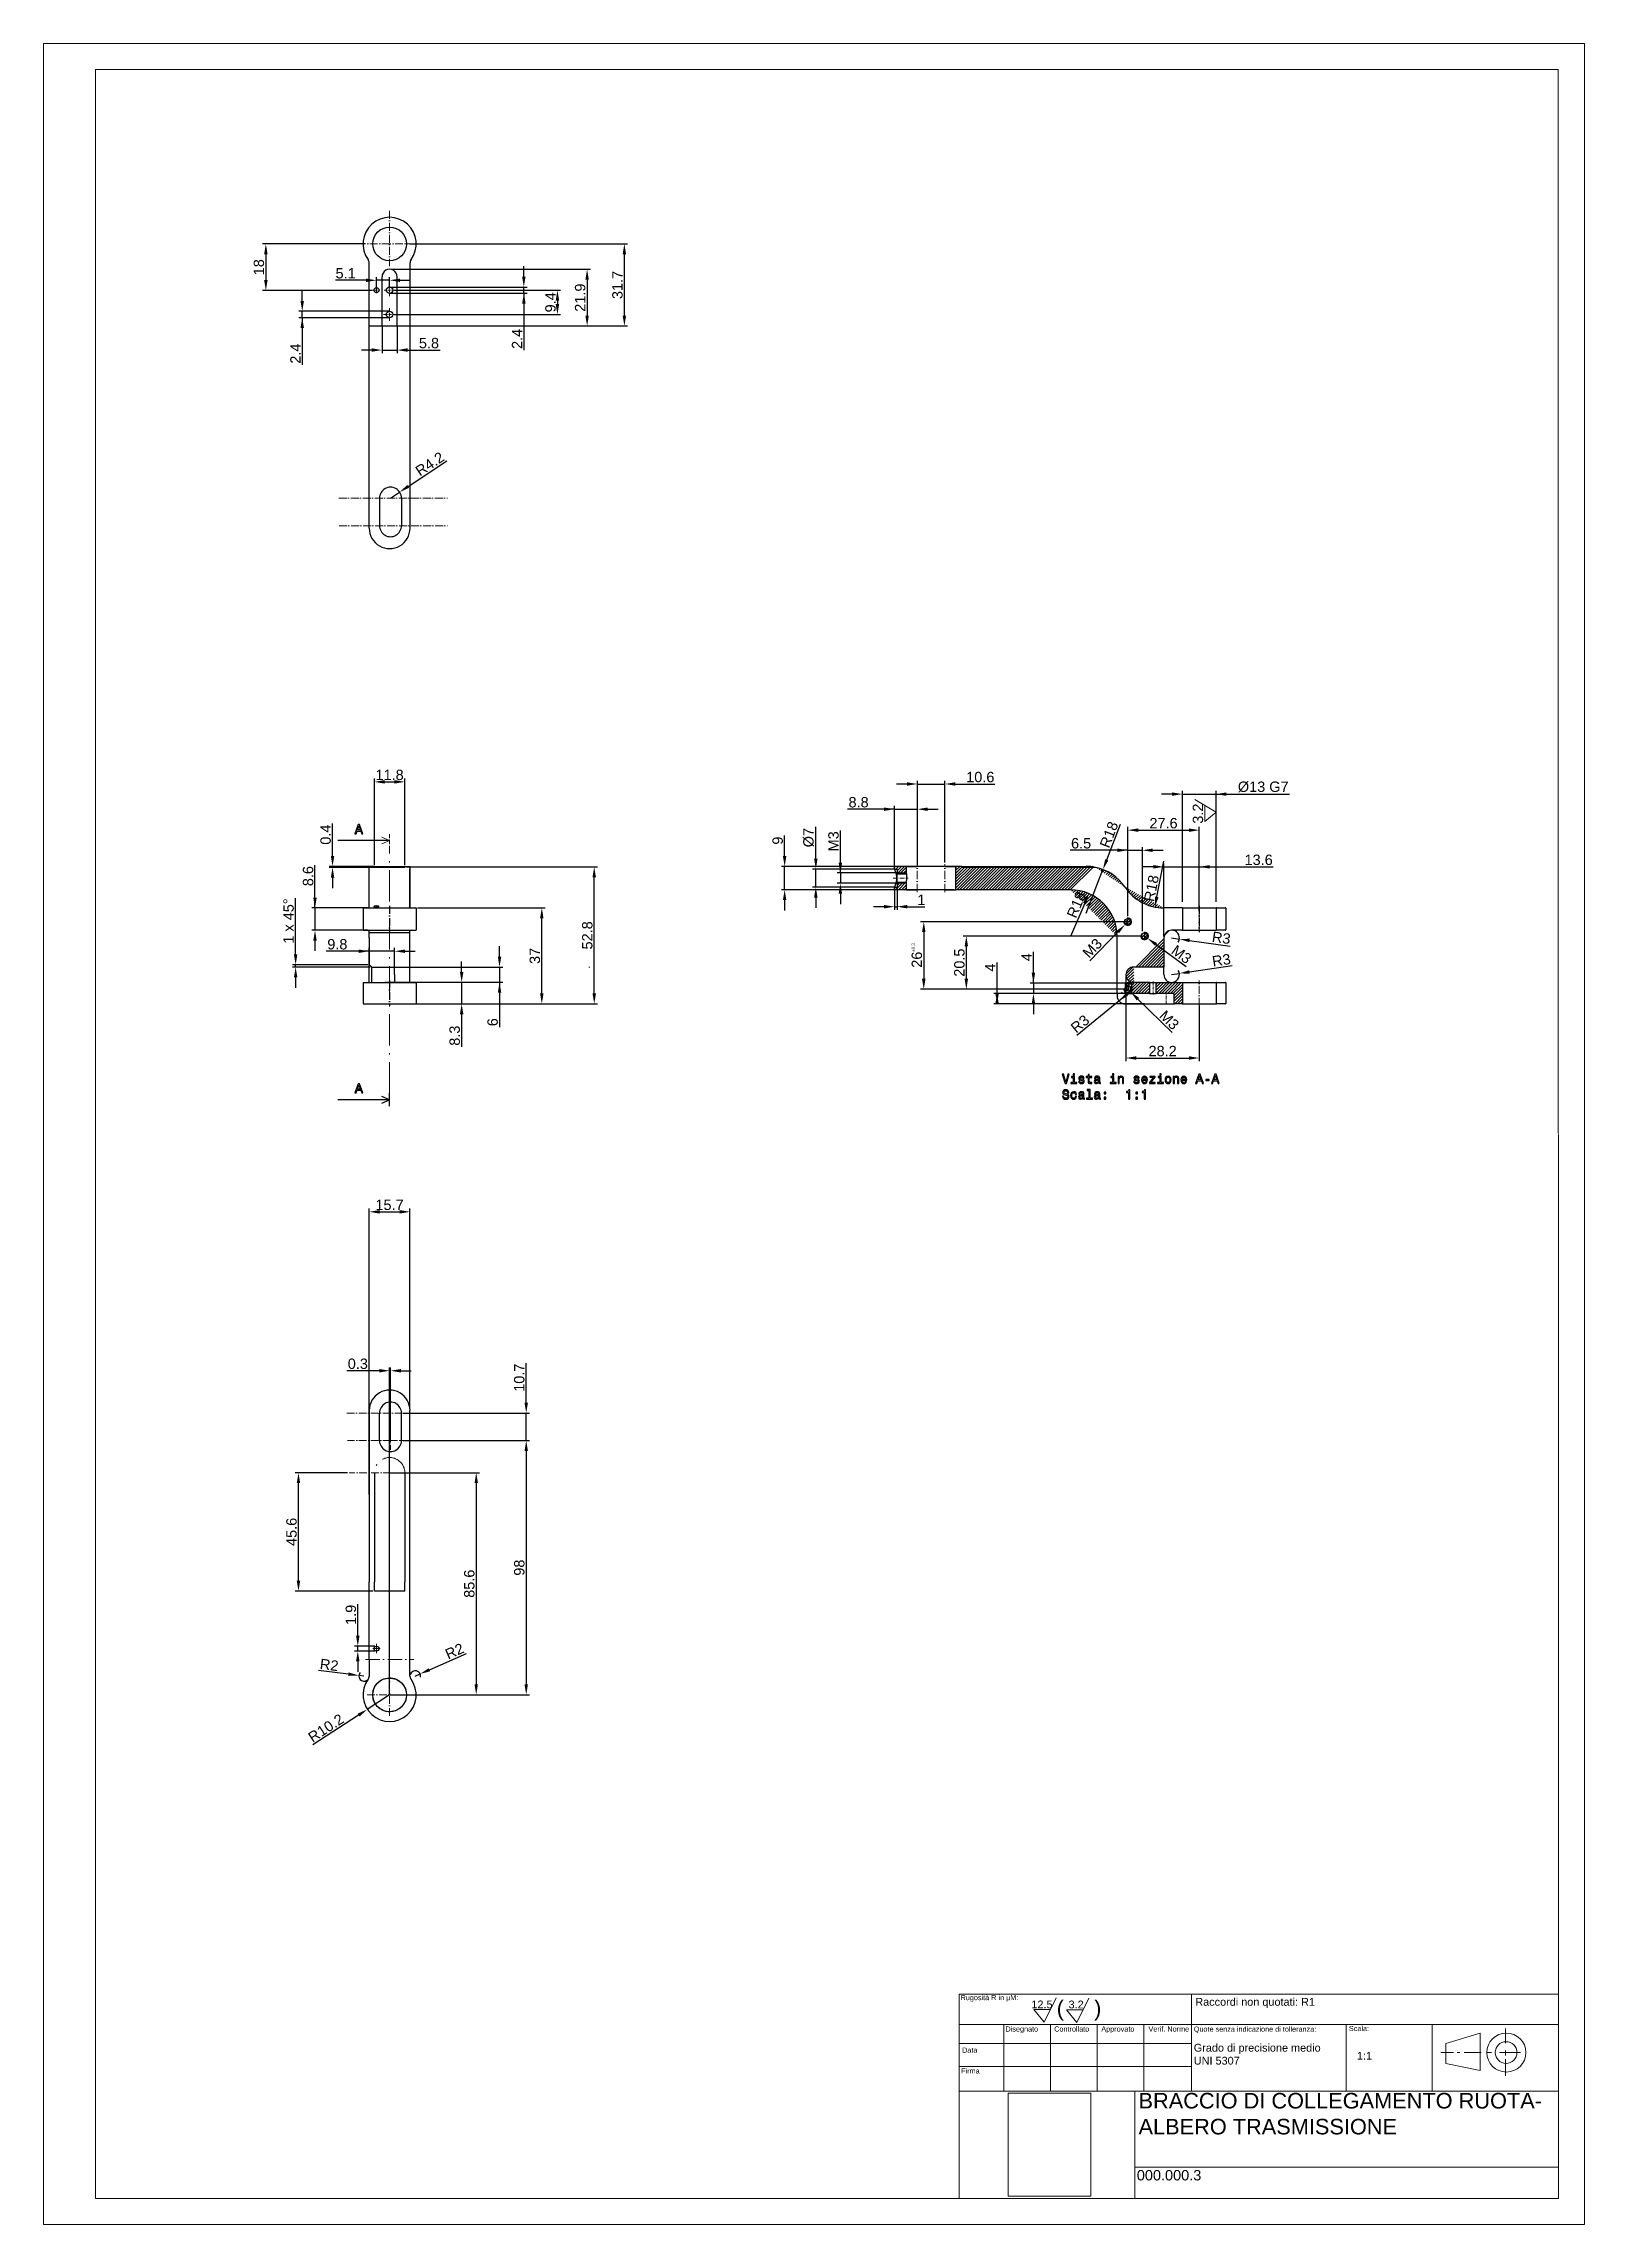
# Model space of a CAD drawing. Extents: x 0 to 594, y 0 to 841.
import ezdxf

# ---------------------------------------------------------------- set-up
doc = ezdxf.new("R2010")
doc.units = 0
doc.linetypes.add('DASHDOT', pattern=[18.5, 12, -3, 0.5, -3])
doc.layers.get('0').update_dxf_attribs({"linetype": 'CONTINUOUS', "lineweight": 30})
doc.layers.get('Defpoints').update_dxf_attribs({"linetype": 'CONTINUOUS'})
for name, color, linetype, lineweight in [('assi ', 5, 'DASHDOT', 15), ('campitura', 2, 'CONTINUOUS', 15), ('immagine', 7, 'CONTINUOUS', 0), ('linea sottile', 3, 'CONTINUOUS', 15), ('quotatura', 1, 'CONTINUOUS', 15)]:
    doc.layers.add(name, color=color, linetype=linetype, lineweight=lineweight)
doc.styles.add('stile quote', font='arial.ttf', dxfattribs={"height": 4})
doc.dimstyles.get("Standard").update_dxf_attribs({"dimtxt": 0.18, "dimasz": 0.18, "dimexe": 0.18, "dimexo": 0.0625, "dimgap": 0.09, "dimtad": 0, "dimtih": 1, "dimtoh": 1, "dimdec": 4, "dimzin": 0, "dimdsep": 46, "dimtxsty": 'Standard', "dimcen": 0.09, "dimadec": 0, "dimazin": 0, "dimtfac": 1, "dimtdec": 4, "dimtofl": 0, "dimtmove": 0, "dimatfit": 3, "dimfxl": 1, "dimtolj": 1, "dimtzin": 0, "dimarcsym": 0})
picture_1 = doc.add_image_def('image1.gif', size_in_pixel=(289, 360))
pattern_1 = [(45, (-229.302, -3.7823), (-0.561266, 0.561266), [])]

msp = doc.modelspace()

# ---------------------------------------------------------------- texts
at = {"layer": 'quotatura', "ltscale": 0.25, "insert": (443.014, 540.167), "char_height": 4, "width": 7.92749, "attachment_point": 1, "rotation": 90, "style": 'stile quote'}
msp.add_mtext('{3.2}', dxfattribs=at)
at = {"layer": 'quotatura', "ltscale": 0.25, "attachment_point": 1, "style": 'stile quote'}
for s, insert, char_height, width in [('{\\H0.5x;Rugosità R in µM:}', (353.509, 88.471), 4, 229.53476), ('{\\H0.75x;12.5}', (380.811, 86.32), 4, 6.23803), ('{(     )}', (390.569, 86.393), 6, 18.21503), ('{3.2}', (395.144, 86.31), 3, 6.48755), ('{\\H0.75x;Raccordi non quotati: R1}', (444.004, 87.311), 4, 138.08129), ('{\\H0.5x;Disegnato        Controllato      Approvato       Verif. Norme}', (370.825, 76.353), 4, 71.21746), ('{\\H0.5x;Quote senza indicazione di tolleranza:\\P\\P\\H1.5x;Grado di precisione medio \\PUNI 5307}', (443.422, 76.296), 4, 57.83169), ('{\\H0.5x;Scala:\\P\\P\\P    \\H1.5x;1:1}', (503.221, 76.54), 4, 31.22059), ('{\\H0.5x;Data}', (354.114, 68.2), 4, 14.97573), ('{\\H0.5x;Firma}', (353.731, 60.189), 4, 14.41731), ('{\\H1.5x;BRACCIO DI COLLEGAMENTO RUOTA-\\PALBERO TRASMISSIONE}', (422.119, 50.7), 4, 160.41797), ('{000.000.3}', (421.456, 20.959), 4, 160.6591)]:
    msp.add_mtext(s, dxfattribs=dict(at, insert=insert, char_height=char_height, width=width))

# ---------------------------------------------------------------- blocks, each defined once
blk = doc.blocks.new('*D0')
at = {"layer": 'Defpoints', "color": 0}
for p in [(347.49, 555.47), (336.84, 524.59), (347.49, 524.59)]:
    blk.add_point(p, dxfattribs=at)
at = {"layer": 'quotatura', "color": 0, "lineweight": -2, "ltscale": 0.15}
for p, q in [((332.84, 555.47), (328.84, 555.47)), ((336.84, 525.21), (336.84, 556.72)), ((336.84, 555.47), (347.49, 555.47)), ((347.49, 525.21), (347.49, 556.72)), ((351.49, 555.47), (366.74, 555.47))]:
    blk.add_line(p, q, dxfattribs=at)
at = {"layer": 'quotatura', "color": 0}
for points in [[(332.84, 554.81), (332.84, 556.14), (336.84, 555.47)], [(351.49, 556.14), (351.49, 554.81), (347.49, 555.47)]]:
    blk.add_solid(points, dxfattribs=at)
at = {"layer": 'quotatura', "color": 0, "ltscale": 0.25, "insert": (361.11, 558.14), "char_height": 4, "attachment_point": 5, "style": 'stile quote'}
blk.add_mtext('10.6', dxfattribs=at)
blk = doc.blocks.new('*D1')
at = {"layer": 'Defpoints', "color": 0}
for p in [(297.7, 522.69), (328.5, 522.69), (328.5, 515.69)]:
    blk.add_point(p, dxfattribs=at)
at = {"layer": 'quotatura', "color": 0, "lineweight": -2, "ltscale": 0.15}
for p, q in [((297.7, 526.69), (297.7, 538.91)), ((327.88, 522.69), (296.45, 522.69)), ((297.7, 515.69), (297.7, 522.69)), ((327.88, 515.69), (296.45, 515.69)), ((297.7, 511.69), (297.7, 507.69))]:
    blk.add_line(p, q, dxfattribs=at)
at = {"layer": 'quotatura', "color": 0}
for points in [[(297.03, 526.69), (298.37, 526.69), (297.7, 522.69)], [(298.37, 511.69), (297.03, 511.69), (297.7, 515.69)]]:
    blk.add_solid(points, dxfattribs=at)
at = {"layer": 'quotatura', "color": 0, "ltscale": 0.25, "insert": (294.92, 534.8), "char_height": 4, "attachment_point": 5, "rotation": 90, "style": 'stile quote'}
blk.add_mtext('Ø7', dxfattribs=at)
blk = doc.blocks.new('*D3')
at = {"layer": 'Defpoints', "color": 0}
for p in [(452.03, 551.57), (439.03, 509.42), (452.03, 509.42)]:
    blk.add_point(p, dxfattribs=at)
at = {"layer": 'quotatura', "color": 0, "lineweight": -2, "ltscale": 0.15}
for p, q in [((435.03, 551.57), (431.03, 551.57)), ((439.03, 510.04), (439.03, 552.82)), ((439.03, 551.57), (452.03, 551.57)), ((452.03, 510.04), (452.03, 552.82)), ((452.03, 551.57), (480.35, 551.57)), ((456.03, 551.57), (460.03, 551.57))]:
    blk.add_line(p, q, dxfattribs=at)
at = {"layer": 'quotatura', "color": 0}
for points in [[(435.03, 550.91), (435.03, 552.24), (439.03, 551.57)], [(456.03, 552.24), (456.03, 550.91), (452.03, 551.57)]]:
    blk.add_solid(points, dxfattribs=at)
at = {"layer": 'quotatura', "color": 0, "ltscale": 0.25, "insert": (470.19, 554.35), "char_height": 4, "attachment_point": 5, "style": 'stile quote'}
blk.add_mtext('Ø13 G7', dxfattribs=at)
blk = doc.blocks.new('*D4')
at = {"layer": 'Defpoints', "color": 0}
for p in [(417.98, 502.34), (339.32, 476.34), (416.75, 476.34)]:
    blk.add_point(p, dxfattribs=at)
at = {"layer": 'quotatura', "color": 0, "lineweight": -2, "ltscale": 0.15}
for p, q in [((417.35, 502.34), (338.07, 502.34)), ((339.32, 498.34), (339.32, 480.34)), ((416.13, 476.34), (338.07, 476.34))]:
    blk.add_line(p, q, dxfattribs=at)
at = {"layer": 'quotatura', "color": 0}
for points in [[(339.99, 498.34), (338.65, 498.34), (339.32, 502.34)], [(338.65, 480.34), (339.99, 480.34), (339.32, 476.34)]]:
    blk.add_solid(points, dxfattribs=at)
at = {"layer": 'quotatura', "color": 0, "ltscale": 0.25, "insert": (336.65, 489.34), "char_height": 4, "attachment_point": 5, "rotation": 90, "style": 'stile quote'}
blk.add_mtext('\\A2;26{\\H1.200000;%%p0.3}', dxfattribs=at)
blk = doc.blocks.new('*D5')
at = {"layer": 'Defpoints', "color": 0}
for p in [(355.73, 496.84), (424.44, 496.84), (417.98, 476.34)]:
    blk.add_point(p, dxfattribs=at)
at = {"layer": 'quotatura', "color": 0, "lineweight": -2, "ltscale": 0.15}
for p, q in [((423.81, 496.84), (354.48, 496.84)), ((355.73, 480.34), (355.73, 492.84)), ((417.35, 476.34), (354.48, 476.34))]:
    blk.add_line(p, q, dxfattribs=at)
at = {"layer": 'quotatura', "color": 0}
for points in [[(356.39, 492.84), (355.06, 492.84), (355.73, 496.84)], [(355.06, 480.34), (356.39, 480.34), (355.73, 476.34)]]:
    blk.add_solid(points, dxfattribs=at)
at = {"layer": 'quotatura', "color": 0, "ltscale": 0.25, "insert": (353.06, 486.59), "char_height": 4, "attachment_point": 5, "rotation": 90, "style": 'stile quote'}
blk.add_mtext('\\A2;20.5', dxfattribs=at)
blk = doc.blocks.new('*D7')
at = {"layer": 'Defpoints', "color": 0}
for p in [(367.59, 474.69), (423, 474.69), (424.85, 470.69)]:
    blk.add_point(p, dxfattribs=at)
at = {"layer": 'quotatura', "color": 0, "lineweight": -2, "ltscale": 0.15}
for p, q in [((367.59, 474.69), (367.59, 486.7)), ((422.38, 474.69), (366.34, 474.69)), ((367.59, 474.69), (367.59, 470.69)), ((424.23, 470.69), (366.34, 470.69))]:
    blk.add_line(p, q, dxfattribs=at)
at = {"layer": 'quotatura', "color": 0}
for points in [[(366.92, 474.69), (368.25, 474.69), (367.59, 470.69)], [(368.25, 470.69), (366.92, 470.69), (367.59, 474.69)]]:
    blk.add_solid(points, dxfattribs=at)
at = {"layer": 'quotatura', "color": 0, "ltscale": 0.25, "insert": (364.96, 484.69), "char_height": 4, "attachment_point": 5, "rotation": 90, "style": 'stile quote'}
blk.add_mtext('4', dxfattribs=at)
blk = doc.blocks.new('*D13')
at = {"layer": 'Defpoints', "color": 0}
for p in [(434.88, 481.99), (437.85, 482.43)]:
    blk.add_point(p, dxfattribs=at)
at = {"layer": 'quotatura', "color": 0, "lineweight": -2, "ltscale": 0.15}
for p, q in [((434.88, 481.99), (437.85, 482.43)), ((441.8, 483.01), (458.26, 485.45))]:
    blk.add_line(p, q, dxfattribs=at)
blk.add_arc((434.88, 481.99), 3, 281.95831, 32.47765, dxfattribs=at)
at = {"layer": 'quotatura', "color": 0}
blk.add_solid([(441.71, 483.67), (441.9, 482.35), (437.85, 482.43)], dxfattribs=at)
at = {"layer": 'quotatura', "color": 0, "ltscale": 0.25, "insert": (454.06, 487.53), "char_height": 4, "attachment_point": 5, "rotation": 8.42825, "style": 'stile quote'}
blk.add_mtext('R3', dxfattribs=at)
blk = doc.blocks.new('*D14')
at = {"layer": 'Defpoints', "color": 0}
for p in [(434.88, 496.09), (437.85, 495.68)]:
    blk.add_point(p, dxfattribs=at)
at = {"layer": 'quotatura', "color": 0, "lineweight": -2, "ltscale": 0.15}
for p, q in [((434.88, 496.09), (437.85, 495.68)), ((441.81, 495.13), (457.48, 492.96))]:
    blk.add_line(p, q, dxfattribs=at)
blk.add_arc((434.88, 496.09), 3, 328.06918, 78.04169, dxfattribs=at)
at = {"layer": 'quotatura', "color": 0}
blk.add_solid([(441.91, 495.79), (441.72, 494.47), (437.85, 495.68)], dxfattribs=at)
at = {"layer": 'quotatura', "color": 0, "ltscale": 0.25, "insert": (454.04, 496.13), "char_height": 4, "attachment_point": 5, "rotation": 352.11858, "style": 'stile quote'}
blk.add_mtext('R3', dxfattribs=at)
blk = doc.blocks.new('*D15')
at = {"layer": 'Defpoints', "color": 0}
for p in [(402.92, 513.26), (395.88, 496.69)]:
    blk.add_point(p, dxfattribs=at)
at = {"layer": 'quotatura', "color": 0, "lineweight": -2, "ltscale": 0.15}
blk.add_line((401.35, 509.57), (395.88, 496.69), dxfattribs=at)
at = {"layer": 'quotatura', "color": 0}
blk.add_solid([(401.97, 509.31), (400.74, 509.83), (402.92, 513.26)], dxfattribs=at)
at = {"layer": 'quotatura', "color": 0, "ltscale": 0.25, "insert": (398.17, 508.9), "char_height": 4, "attachment_point": 5, "rotation": 66.99071, "style": 'stile quote'}
blk.add_mtext('R18', dxfattribs=at)
blk = doc.blocks.new('*D16')
at = {"layer": 'Defpoints', "color": 0}
for p in [(408.41, 522.49), (401.95, 505.69)]:
    blk.add_point(p, dxfattribs=at)
at = {"layer": 'quotatura', "color": 0, "lineweight": -2, "ltscale": 0.15}
for p, q in [((409.85, 526.22), (415.17, 540.03)), ((401.95, 505.69), (408.41, 522.49))]:
    blk.add_line(p, q, dxfattribs=at)
at = {"layer": 'quotatura', "color": 0}
blk.add_solid([(409.23, 526.46), (410.47, 525.98), (408.41, 522.49)], dxfattribs=at)
at = {"layer": 'quotatura', "color": 0, "ltscale": 0.25, "insert": (410.74, 535.95), "char_height": 4, "attachment_point": 5, "rotation": 68.93893, "style": 'stile quote'}
blk.add_mtext('R18', dxfattribs=at)
blk = doc.blocks.new('*D17')
at = {"layer": 'Defpoints', "color": 0}
for p in [(431.88, 525.69), (428.41, 508.02)]:
    blk.add_point(p, dxfattribs=at)
at = {"layer": 'quotatura', "color": 0, "lineweight": -2, "ltscale": 0.15}
blk.add_line((429.18, 511.95), (431.88, 525.69), dxfattribs=at)
at = {"layer": 'quotatura', "color": 0}
blk.add_solid([(428.53, 512.08), (429.84, 511.82), (428.41, 508.02)], dxfattribs=at)
at = {"layer": 'quotatura', "color": 0, "ltscale": 0.25, "insert": (427.11, 515.26), "char_height": 4, "attachment_point": 5, "rotation": 78.89638, "style": 'stile quote'}
blk.add_mtext('R18', dxfattribs=at)
blk = doc.blocks.new('*D19')
at = {"layer": 'Defpoints', "color": 0}
for p in [(134.61, 745.93), (134.61, 736.54), (198.08, 736.54)]:
    blk.add_point(p, dxfattribs=at)
at = {"layer": 'quotatura', "color": 0, "lineweight": -2, "ltscale": 0.15}
for p, q in [((135.23, 745.93), (199.33, 745.93)), ((198.08, 741.93), (198.08, 740.54)), ((135.23, 736.54), (199.33, 736.54))]:
    blk.add_line(p, q, dxfattribs=at)
at = {"layer": 'quotatura', "color": 0}
for points in [[(198.75, 741.93), (197.42, 741.93), (198.08, 745.93)], [(197.42, 740.54), (198.75, 740.54), (198.08, 736.54)]]:
    blk.add_solid(points, dxfattribs=at)
at = {"layer": 'quotatura', "color": 0, "ltscale": 0.25, "insert": (195.42, 741.23), "char_height": 4, "attachment_point": 5, "rotation": 90, "style": 'stile quote'}
blk.add_mtext('9.4', dxfattribs=at)
blk = doc.blocks.new('*D20')
at = {"layer": 'Defpoints', "color": 0}
for p in [(128.3, 749.73), (128.3, 745.93), (133.38, 745.93)]:
    blk.add_point(p, dxfattribs=at)
at = {"layer": 'quotatura', "color": 0, "lineweight": -2, "ltscale": 0.15}
for p, q in [((124.3, 749.73), (112.55, 749.73)), ((128.3, 746.55), (128.3, 750.98)), ((133.38, 749.73), (128.3, 749.73)), ((133.38, 746.55), (133.38, 750.98)), ((137.38, 749.73), (141.38, 749.73))]:
    blk.add_line(p, q, dxfattribs=at)
at = {"layer": 'quotatura', "color": 0}
for points in [[(124.3, 749.06), (124.3, 750.4), (128.3, 749.73)], [(137.38, 750.4), (137.38, 749.06), (133.38, 749.73)]]:
    blk.add_solid(points, dxfattribs=at)
at = {"layer": 'quotatura', "color": 0, "ltscale": 0.25, "insert": (116.43, 752.4), "char_height": 4, "attachment_point": 5, "style": 'stile quote'}
blk.add_mtext('5.1', dxfattribs=at)
blk = doc.blocks.new('*D21')
at = {"layer": 'Defpoints', "color": 0}
for p in [(133.73, 665.71), (137.25, 668.05)]:
    blk.add_point(p, dxfattribs=at)
at = {"layer": 'quotatura', "color": 0, "lineweight": -2, "ltscale": 0.15}
for p, q in [((140.58, 670.26), (155.46, 680.14)), ((133.73, 665.71), (137.25, 668.05))]:
    blk.add_line(p, q, dxfattribs=at)
at = {"layer": 'quotatura', "color": 0}
blk.add_solid([(140.21, 670.82), (140.95, 669.71), (137.25, 668.05)], dxfattribs=at)
at = {"layer": 'quotatura', "color": 0, "ltscale": 0.25, "insert": (148.88, 678.93), "char_height": 4, "attachment_point": 5, "rotation": 33.58053, "style": 'stile quote'}
blk.add_mtext('R4.2', dxfattribs=at)
blk = doc.blocks.new('*D23')
at = {"layer": 'Defpoints', "color": 0}
for p in [(130.9, 484.89), (130.9, 478.99), (175.76, 478.99)]:
    blk.add_point(p, dxfattribs=at)
at = {"layer": 'quotatura', "color": 0, "lineweight": -2, "ltscale": 0.15}
for p, q in [((175.76, 488.89), (175.76, 492.89)), ((131.53, 484.89), (177.01, 484.89)), ((175.76, 484.89), (175.76, 478.99)), ((131.53, 478.99), (177.01, 478.99)), ((175.76, 478.99), (175.76, 461.66)), ((175.76, 474.99), (175.76, 470.99))]:
    blk.add_line(p, q, dxfattribs=at)
at = {"layer": 'quotatura', "color": 0}
for points in [[(175.1, 488.89), (176.43, 488.89), (175.76, 484.89)], [(176.43, 474.99), (175.1, 474.99), (175.76, 478.99)]]:
    blk.add_solid(points, dxfattribs=at)
at = {"layer": 'quotatura', "color": 0, "ltscale": 0.25, "insert": (173.1, 463.61), "char_height": 4, "attachment_point": 5, "rotation": 90, "style": 'stile quote'}
blk.add_mtext('6', dxfattribs=at)
blk = doc.blocks.new('*D24')
at = {"layer": 'Defpoints', "color": 0}
for p in [(97.16, 485.79), (125.6, 485.79), (126.5, 484.89)]:
    blk.add_point(p, dxfattribs=at)
at = {"layer": 'quotatura', "color": 0, "lineweight": -2, "ltscale": 0.15}
for p, q in [((97.16, 489.79), (97.16, 511.5)), ((124.98, 485.79), (95.91, 485.79)), ((125.88, 484.89), (95.91, 484.89)), ((97.16, 484.89), (97.16, 485.79)), ((97.16, 480.89), (97.16, 476.89))]:
    blk.add_line(p, q, dxfattribs=at)
at = {"layer": 'quotatura', "color": 0}
for points in [[(96.49, 489.79), (97.82, 489.79), (97.16, 485.79)], [(97.82, 480.89), (96.49, 480.89), (97.16, 484.89)]]:
    blk.add_solid(points, dxfattribs=at)
at = {"layer": 'quotatura', "color": 0, "ltscale": 0.25, "insert": (94.46, 502.64), "char_height": 4, "attachment_point": 5, "rotation": 90, "style": 'stile quote'}
blk.add_mtext('1 x 45°', dxfattribs=at)
blk = doc.blocks.new('*D25')
at = {"layer": 'Defpoints', "color": 0}
for p in [(141.22, 390.49), (141.22, 313.86), (125.5, 280.82)]:
    blk.add_point(p, dxfattribs=at)
at = {"layer": 'quotatura', "color": 0, "lineweight": -2, "ltscale": 0.15}
for p, q in [((125.5, 281.45), (125.5, 391.74)), ((129.5, 390.49), (137.22, 390.49)), ((141.22, 314.48), (141.22, 391.74))]:
    blk.add_line(p, q, dxfattribs=at)
at = {"layer": 'quotatura', "color": 0}
for points in [[(129.5, 391.15), (129.5, 389.82), (125.5, 390.49)], [(137.22, 389.82), (137.22, 391.15), (141.22, 390.49)]]:
    blk.add_solid(points, dxfattribs=at)
at = {"layer": 'quotatura', "color": 0, "ltscale": 0.25, "insert": (133.36, 393.15), "char_height": 4, "attachment_point": 5, "style": 'stile quote'}
blk.add_mtext('15.7', dxfattribs=at)
blk = doc.blocks.new('*D26')
at = {"layer": 'Defpoints', "color": 0}
for p in [(142.01, 302.25), (133.43, 204.27), (186.06, 204.27)]:
    blk.add_point(p, dxfattribs=at)
at = {"layer": 'quotatura', "color": 0, "lineweight": -2, "ltscale": 0.15}
for p, q in [((142.64, 302.25), (187.31, 302.25)), ((186.06, 298.25), (186.06, 208.27)), ((134.05, 204.27), (187.31, 204.27))]:
    blk.add_line(p, q, dxfattribs=at)
at = {"layer": 'quotatura', "color": 0}
for points in [[(186.72, 298.25), (185.39, 298.25), (186.06, 302.25)], [(185.39, 208.27), (186.72, 208.27), (186.06, 204.27)]]:
    blk.add_solid(points, dxfattribs=at)
at = {"layer": 'quotatura', "color": 0, "ltscale": 0.25, "insert": (183.39, 253.26), "char_height": 4, "attachment_point": 5, "rotation": 90, "style": 'stile quote'}
blk.add_mtext('98', dxfattribs=at)
blk = doc.blocks.new('*D27')
at = {"layer": 'Defpoints', "color": 0}
for p in [(137.95, 312.9), (186.06, 312.9), (137.95, 302.25)]:
    blk.add_point(p, dxfattribs=at)
at = {"layer": 'quotatura', "color": 0, "lineweight": -2, "ltscale": 0.15}
for p, q in [((186.06, 316.9), (186.06, 332.15)), ((138.58, 312.9), (187.31, 312.9)), ((186.06, 302.25), (186.06, 312.9)), ((138.58, 302.25), (187.31, 302.25)), ((186.06, 298.25), (186.06, 294.25))]:
    blk.add_line(p, q, dxfattribs=at)
at = {"layer": 'quotatura', "color": 0}
for points in [[(185.39, 316.9), (186.72, 316.9), (186.06, 312.9)], [(186.72, 298.25), (185.39, 298.25), (186.06, 302.25)]]:
    blk.add_solid(points, dxfattribs=at)
at = {"layer": 'quotatura', "color": 0, "ltscale": 0.25, "insert": (183.39, 326.52), "char_height": 4, "attachment_point": 5, "rotation": 90, "style": 'stile quote'}
blk.add_mtext('10.7', dxfattribs=at)
blk = doc.blocks.new('*D28')
at = {"layer": 'Defpoints', "color": 0}
for p in [(133.4, 329.2), (133.73, 302.25), (133.4, 204.27)]:
    blk.add_point(p, dxfattribs=at)
at = {"layer": 'quotatura', "color": 0, "lineweight": -2, "ltscale": 0.15}
for p, q in [((129.4, 329.2), (116.87, 329.2)), ((133.4, 204.9), (133.4, 330.45)), ((133.73, 329.2), (133.4, 329.2)), ((133.73, 302.87), (133.73, 330.45)), ((137.73, 329.2), (141.73, 329.2))]:
    blk.add_line(p, q, dxfattribs=at)
at = {"layer": 'quotatura', "color": 0}
for points in [[(129.4, 328.53), (129.4, 329.87), (133.4, 329.2)], [(137.73, 329.87), (137.73, 328.53), (133.73, 329.2)]]:
    blk.add_solid(points, dxfattribs=at)
at = {"layer": 'quotatura', "color": 0, "ltscale": 0.25, "insert": (121.14, 331.87), "char_height": 4, "attachment_point": 5, "style": 'stile quote'}
blk.add_mtext('0.3', dxfattribs=at)
blk = doc.blocks.new('*D30')
at = {"layer": 'Defpoints', "color": 0}
for p in [(132.78, 289.86), (132.78, 204.27), (166.78, 204.27)]:
    blk.add_point(p, dxfattribs=at)
at = {"layer": 'quotatura', "color": 0, "lineweight": -2, "ltscale": 0.25}
for p, q in [((133.4, 289.86), (168.03, 289.86)), ((166.78, 285.86), (166.78, 208.27)), ((133.4, 204.27), (168.03, 204.27))]:
    blk.add_line(p, q, dxfattribs=at)
at = {"layer": 'quotatura', "color": 0}
for points in [[(167.45, 285.86), (166.12, 285.86), (166.78, 289.86)], [(166.12, 208.27), (167.45, 208.27), (166.78, 204.27)]]:
    blk.add_solid(points, dxfattribs=at)
at = {"layer": 'quotatura', "color": 0, "ltscale": 0.25, "insert": (164.12, 247.07), "char_height": 4, "attachment_point": 5, "rotation": 90, "style": 'stile quote'}
blk.add_mtext('85.6', dxfattribs=at)
blk = doc.blocks.new('*D31')
at = {"layer": 'Defpoints', "color": 0}
for p in [(98.25, 289.86), (117.79, 289.86), (127.5, 244.26)]:
    blk.add_point(p, dxfattribs=at)
at = {"layer": 'quotatura', "color": 0, "lineweight": -2, "ltscale": 0.25}
for p, q in [((117.17, 289.86), (97, 289.86)), ((98.25, 248.26), (98.25, 285.86)), ((126.88, 244.26), (97, 244.26))]:
    blk.add_line(p, q, dxfattribs=at)
at = {"layer": 'quotatura', "color": 0}
for points in [[(98.92, 285.86), (97.58, 285.86), (98.25, 289.86)], [(97.58, 248.26), (98.92, 248.26), (98.25, 244.26)]]:
    blk.add_solid(points, dxfattribs=at)
at = {"layer": 'quotatura', "color": 0, "ltscale": 0.25, "insert": (95.58, 267.06), "char_height": 4, "attachment_point": 5, "rotation": 90, "style": 'stile quote'}
blk.add_mtext('45.6', dxfattribs=at)
blk = doc.blocks.new('*D32')
at = {"layer": 'Defpoints', "color": 0}
for p in [(124.71, 763.76), (85.67, 745.79), (127.36, 745.79)]:
    blk.add_point(p, dxfattribs=at)
at = {"layer": 'quotatura', "color": 0, "lineweight": -2, "ltscale": 0.25}
for p, q in [((124.09, 763.76), (84.42, 763.76)), ((85.67, 759.76), (85.67, 749.79)), ((126.74, 745.79), (84.42, 745.79))]:
    blk.add_line(p, q, dxfattribs=at)
at = {"layer": 'quotatura', "color": 0}
for points in [[(86.34, 759.76), (85, 759.76), (85.67, 763.76)], [(85, 749.79), (86.34, 749.79), (85.67, 745.79)]]:
    blk.add_solid(points, dxfattribs=at)
at = {"layer": 'quotatura', "color": 0, "ltscale": 0.25, "insert": (83, 754.77), "char_height": 4, "attachment_point": 5, "rotation": 90, "style": 'stile quote'}
blk.add_mtext('18', dxfattribs=at)
blk = doc.blocks.new('*D33')
at = {"layer": 'Defpoints', "color": 0}
for p in [(445.53, 537.67), (417.98, 505.77), (445.53, 505.77)]:
    blk.add_point(p, dxfattribs=at)
at = {"layer": 'quotatura', "color": 0, "lineweight": -2, "ltscale": 0.25}
for p, q in [((417.98, 506.39), (417.98, 538.92)), ((445.53, 506.39), (445.53, 538.92)), ((421.98, 537.67), (441.53, 537.67))]:
    blk.add_line(p, q, dxfattribs=at)
at = {"layer": 'quotatura', "color": 0}
for points in [[(421.98, 538.34), (421.98, 537.01), (417.98, 537.67)], [(441.53, 537.01), (441.53, 538.34), (445.53, 537.67)]]:
    blk.add_solid(points, dxfattribs=at)
at = {"layer": 'quotatura', "color": 0, "ltscale": 0.25, "insert": (431.75, 540.34), "char_height": 4, "attachment_point": 5, "style": 'stile quote'}
blk.add_mtext('27.6', dxfattribs=at)
blk = doc.blocks.new('*D34')
at = {"layer": 'Defpoints', "color": 0}
for p in [(423.61, 529.92), (417.98, 503.84), (423.61, 498.07)]:
    blk.add_point(p, dxfattribs=at)
at = {"layer": 'quotatura', "color": 0, "lineweight": -2, "ltscale": 0.25}
for p, q in [((417.98, 529.92), (395.7, 529.92)), ((413.98, 529.92), (409.98, 529.92)), ((417.98, 504.46), (417.98, 531.17)), ((417.98, 529.92), (423.61, 529.92)), ((423.61, 498.69), (423.61, 531.17)), ((427.61, 529.92), (431.61, 529.92))]:
    blk.add_line(p, q, dxfattribs=at)
at = {"layer": 'quotatura', "color": 0}
for points in [[(413.98, 529.25), (413.98, 530.59), (417.98, 529.92)], [(427.61, 530.59), (427.61, 529.25), (423.61, 529.92)]]:
    blk.add_solid(points, dxfattribs=at)
at = {"layer": 'quotatura', "color": 0, "ltscale": 0.25, "insert": (399.98, 532.59), "char_height": 4, "attachment_point": 5, "style": 'stile quote'}
blk.add_mtext('6.5', dxfattribs=at)
blk = doc.blocks.new('*D35')
at = {"layer": 'Defpoints', "color": 0}
for p in [(414.56, 471.79), (416.88, 473.69)]:
    blk.add_point(p, dxfattribs=at)
at = {"layer": 'quotatura', "color": 0, "lineweight": -2, "ltscale": 0.25}
for p, q in [((414.56, 471.79), (398.29, 458.48)), ((416.88, 473.69), (414.56, 471.79)), ((417.65, 474.32), (420.75, 476.85)), ((417.65, 474.32), (420.75, 476.85))]:
    blk.add_line(p, q, dxfattribs=at)
at = {"layer": 'quotatura', "color": 0}
blk.add_solid([(417.23, 474.84), (418.08, 473.8), (414.56, 471.79)], dxfattribs=at)
at = {"layer": 'quotatura', "color": 0, "ltscale": 0.25, "insert": (399.57, 462.98), "char_height": 4, "attachment_point": 5, "rotation": 39.27993, "style": 'stile quote'}
blk.add_mtext('R3', dxfattribs=at)
blk = doc.blocks.new('*D37')
at = {"layer": 'Defpoints', "color": 0}
for p in [(125.5, 490.99), (125.5, 482.44), (135.3, 483.44)]:
    blk.add_point(p, dxfattribs=at)
at = {"layer": 'quotatura', "color": 0, "lineweight": -2, "ltscale": 0.25}
for p, q in [((125.5, 490.99), (108.97, 490.99)), ((121.5, 490.99), (117.5, 490.99)), ((125.5, 483.06), (125.5, 492.24)), ((135.3, 490.99), (125.5, 490.99)), ((135.3, 484.06), (135.3, 492.24)), ((139.3, 490.99), (143.3, 490.99))]:
    blk.add_line(p, q, dxfattribs=at)
at = {"layer": 'quotatura', "color": 0}
for points in [[(121.5, 490.32), (121.5, 491.65), (125.5, 490.99)], [(139.3, 491.65), (139.3, 490.32), (135.3, 490.99)]]:
    blk.add_solid(points, dxfattribs=at)
at = {"layer": 'quotatura', "color": 0, "ltscale": 0.25, "insert": (113.24, 493.65), "char_height": 4, "attachment_point": 5, "style": 'stile quote'}
blk.add_mtext('9.8', dxfattribs=at)
blk = doc.blocks.new('*D38')
at = {"layer": 'Defpoints', "color": 0}
for p in [(139.26, 523.51), (212.27, 523.51), (143.66, 470.69)]:
    blk.add_point(p, dxfattribs=at)
at = {"layer": 'quotatura', "color": 0, "lineweight": -2, "ltscale": 0.25}
for p, q in [((139.88, 523.51), (213.52, 523.51)), ((212.27, 474.69), (212.27, 519.51)), ((144.28, 470.69), (213.52, 470.69))]:
    blk.add_line(p, q, dxfattribs=at)
at = {"layer": 'quotatura', "color": 0}
for points in [[(212.94, 519.51), (211.61, 519.51), (212.27, 523.51)], [(211.61, 474.69), (212.94, 474.69), (212.27, 470.69)]]:
    blk.add_solid(points, dxfattribs=at)
at = {"layer": 'quotatura', "color": 0, "ltscale": 0.25, "insert": (209.61, 497.1), "char_height": 4, "attachment_point": 5, "rotation": 90, "style": 'stile quote'}
blk.add_mtext('52.8', dxfattribs=at)
blk = doc.blocks.new('*D39')
at = {"layer": 'Defpoints', "color": 0}
for p in [(143.53, 507.69), (192.06, 507.69), (143.53, 470.69)]:
    blk.add_point(p, dxfattribs=at)
at = {"layer": 'quotatura', "color": 0, "lineweight": -2, "ltscale": 0.25}
for p, q in [((144.15, 507.69), (193.31, 507.69)), ((192.06, 474.69), (192.06, 503.69)), ((144.15, 470.69), (193.31, 470.69))]:
    blk.add_line(p, q, dxfattribs=at)
at = {"layer": 'quotatura', "color": 0}
for points in [[(192.72, 503.69), (191.39, 503.69), (192.06, 507.69)], [(191.39, 474.69), (192.72, 474.69), (192.06, 470.69)]]:
    blk.add_solid(points, dxfattribs=at)
at = {"layer": 'quotatura', "color": 0, "ltscale": 0.25, "insert": (189.39, 489.19), "char_height": 4, "attachment_point": 5, "rotation": 90, "style": 'stile quote'}
blk.add_mtext('37', dxfattribs=at)
blk = doc.blocks.new('*D40')
at = {"layer": 'Defpoints', "color": 0}
for p in [(141.23, 478.99), (141.23, 470.69), (161.16, 470.69)]:
    blk.add_point(p, dxfattribs=at)
at = {"layer": 'quotatura', "color": 0, "lineweight": -2, "ltscale": 0.25}
for p, q in [((161.16, 482.99), (161.16, 486.99)), ((141.85, 478.99), (162.41, 478.99)), ((161.16, 478.99), (161.16, 470.69)), ((141.85, 470.69), (162.41, 470.69)), ((161.16, 466.69), (161.16, 454.16))]:
    blk.add_line(p, q, dxfattribs=at)
at = {"layer": 'quotatura', "color": 0}
for points in [[(160.49, 482.99), (161.83, 482.99), (161.16, 478.99)], [(161.83, 466.69), (160.49, 466.69), (161.16, 470.69)]]:
    blk.add_solid(points, dxfattribs=at)
at = {"layer": 'quotatura', "color": 0, "ltscale": 0.25, "insert": (158.49, 458.42), "char_height": 4, "attachment_point": 5, "rotation": 90, "style": 'stile quote'}
blk.add_mtext('8.3', dxfattribs=at)
blk = doc.blocks.new('*D42')
at = {"layer": 'Defpoints', "color": 0}
for p in [(125.5, 507.69), (104.62, 499.09), (125.5, 499.09)]:
    blk.add_point(p, dxfattribs=at)
at = {"layer": 'quotatura', "color": 0, "lineweight": -2, "ltscale": 0.25}
for p, q in [((104.62, 507.69), (104.62, 524.22)), ((104.62, 511.69), (104.62, 515.69)), ((124.88, 507.69), (103.37, 507.69)), ((104.62, 507.69), (104.62, 499.09)), ((124.88, 499.09), (103.37, 499.09)), ((104.62, 495.09), (104.62, 491.09))]:
    blk.add_line(p, q, dxfattribs=at)
at = {"layer": 'quotatura', "color": 0}
for points in [[(103.96, 511.69), (105.29, 511.69), (104.62, 507.69)], [(105.29, 495.09), (103.96, 495.09), (104.62, 499.09)]]:
    blk.add_solid(points, dxfattribs=at)
at = {"layer": 'quotatura', "color": 0, "ltscale": 0.25, "insert": (101.96, 519.95), "char_height": 4, "attachment_point": 5, "rotation": 90, "style": 'stile quote'}
blk.add_mtext('8.6', dxfattribs=at)
blk = doc.blocks.new('*D43')
at = {"layer": 'Defpoints', "color": 0}
for p in [(285.68, 523.69), (354, 523.69), (351.7, 514.69)]:
    blk.add_point(p, dxfattribs=at)
at = {"layer": 'quotatura', "color": 0, "lineweight": -2, "ltscale": 0.25}
for p, q in [((285.68, 527.69), (285.68, 535.57)), ((353.38, 523.69), (284.43, 523.69)), ((285.68, 514.69), (285.68, 523.69)), ((351.07, 514.69), (284.43, 514.69)), ((285.68, 510.69), (285.68, 506.69))]:
    blk.add_line(p, q, dxfattribs=at)
at = {"layer": 'quotatura', "color": 0}
for points in [[(285.01, 527.69), (286.35, 527.69), (285.68, 523.69)], [(286.35, 510.69), (285.01, 510.69), (285.68, 514.69)]]:
    blk.add_solid(points, dxfattribs=at)
at = {"layer": 'quotatura', "color": 0, "ltscale": 0.25, "insert": (283.01, 533.63), "char_height": 4, "attachment_point": 5, "rotation": 90, "style": 'stile quote'}
blk.add_mtext('9', dxfattribs=at)
blk = doc.blocks.new('*D44')
at = {"layer": 'Defpoints', "color": 0}
for p in [(140.55, 763.76), (223.89, 763.76), (138.82, 732.11)]:
    blk.add_point(p, dxfattribs=at)
at = {"layer": 'quotatura', "color": 0, "lineweight": -2, "ltscale": 0.25}
for p, q in [((141.18, 763.76), (225.14, 763.76)), ((223.89, 736.11), (223.89, 759.76)), ((139.44, 732.11), (225.14, 732.11))]:
    blk.add_line(p, q, dxfattribs=at)
at = {"layer": 'quotatura', "color": 0}
for points in [[(224.56, 759.76), (223.23, 759.76), (223.89, 763.76)], [(223.23, 736.11), (224.56, 736.11), (223.89, 732.11)]]:
    blk.add_solid(points, dxfattribs=at)
at = {"layer": 'quotatura', "color": 0, "ltscale": 0.25, "insert": (221.23, 747.93), "char_height": 4, "attachment_point": 5, "rotation": 90, "style": 'stile quote'}
blk.add_mtext('31.7', dxfattribs=at)
blk = doc.blocks.new('*D45')
at = {"layer": 'Defpoints', "color": 0}
for p in [(307.18, 517.19), (330, 521.19), (330, 517.19)]:
    blk.add_point(p, dxfattribs=at)
at = {"layer": 'quotatura', "color": 0, "lineweight": -2, "ltscale": 0.25}
for p, q in [((307.18, 521.19), (307.18, 537.53)), ((307.18, 525.19), (307.18, 529.19)), ((329.38, 521.19), (305.93, 521.19)), ((329.38, 517.19), (305.93, 517.19)), ((307.18, 521.19), (307.18, 517.19)), ((307.18, 513.19), (307.18, 509.19))]:
    blk.add_line(p, q, dxfattribs=at)
at = {"layer": 'quotatura', "color": 0}
for points in [[(306.51, 525.19), (307.84, 525.19), (307.18, 521.19)], [(307.84, 513.19), (306.51, 513.19), (307.18, 517.19)]]:
    blk.add_solid(points, dxfattribs=at)
at = {"layer": 'quotatura', "color": 0, "ltscale": 0.25, "insert": (304.51, 533.36), "char_height": 4, "attachment_point": 5, "rotation": 90, "style": 'stile quote'}
blk.add_mtext('M3', dxfattribs=at)
blk = doc.blocks.new('*D46')
at = {"layer": 'Defpoints', "color": 0}
for p in [(139.25, 556.3), (127.5, 523.69), (139.25, 523.51)]:
    blk.add_point(p, dxfattribs=at)
at = {"layer": 'quotatura', "color": 0, "lineweight": -2, "ltscale": 0.25}
for p, q in [((127.5, 524.31), (127.5, 557.55)), ((131.5, 556.3), (135.25, 556.3)), ((139.25, 524.14), (139.25, 557.55))]:
    blk.add_line(p, q, dxfattribs=at)
at = {"layer": 'quotatura', "color": 0}
for points in [[(131.5, 556.97), (131.5, 555.63), (127.5, 556.3)], [(135.25, 555.63), (135.25, 556.97), (139.25, 556.3)]]:
    blk.add_solid(points, dxfattribs=at)
at = {"layer": 'quotatura', "color": 0, "ltscale": 0.25, "insert": (133.38, 558.97), "char_height": 4, "attachment_point": 5, "style": 'stile quote'}
blk.add_mtext('11.8', dxfattribs=at)
blk = doc.blocks.new('*D47')
at = {"layer": 'Defpoints', "color": 0}
for p in [(336.84, 545.76), (328, 523.14), (336.84, 523.69)]:
    blk.add_point(p, dxfattribs=at)
at = {"layer": 'quotatura', "color": 0, "lineweight": -2, "ltscale": 0.25}
for p, q in [((328, 523.76), (328, 547.01)), ((336.84, 524.31), (336.84, 547.01)), ((328, 545.76), (309.92, 545.76)), ((324, 545.76), (320, 545.76)), ((328, 545.76), (336.84, 545.76)), ((340.84, 545.76), (344.84, 545.76))]:
    blk.add_line(p, q, dxfattribs=at)
at = {"layer": 'quotatura', "color": 0}
for points in [[(324, 545.09), (324, 546.42), (328, 545.76)], [(340.84, 546.42), (340.84, 545.09), (336.84, 545.76)]]:
    blk.add_solid(points, dxfattribs=at)
at = {"layer": 'quotatura', "color": 0, "ltscale": 0.25, "insert": (314.19, 548.42), "char_height": 4, "attachment_point": 5, "style": 'stile quote'}
blk.add_mtext('8.8', dxfattribs=at)
blk = doc.blocks.new('*D48')
at = {"layer": 'Defpoints', "color": 0}
for p in [(133.38, 204.21), (124.79, 198.61)]:
    blk.add_point(p, dxfattribs=at)
at = {"layer": 'quotatura', "color": 0, "lineweight": -2, "ltscale": 0.25}
for p, q in [((133.38, 204.21), (124.79, 198.61)), ((121.44, 196.42), (103.85, 184.95))]:
    blk.add_line(p, q, dxfattribs=at)
at = {"layer": 'quotatura', "color": 0}
blk.add_solid([(121.81, 195.87), (121.08, 196.98), (124.79, 198.61)], dxfattribs=at)
at = {"layer": 'quotatura', "color": 0, "ltscale": 0.25, "insert": (108.85, 191.4), "char_height": 4, "attachment_point": 5, "rotation": 33.10936, "style": 'stile quote'}
blk.add_mtext('R10.2', dxfattribs=at)
blk = doc.blocks.new('*D49')
at = {"layer": 'Defpoints', "color": 0}
for p in [(133.38, 753.96), (133.38, 732.11), (209.53, 732.11)]:
    blk.add_point(p, dxfattribs=at)
at = {"layer": 'quotatura', "color": 0, "lineweight": -2, "ltscale": 0.25}
for p, q in [((134, 753.96), (210.78, 753.96)), ((209.53, 749.96), (209.53, 736.11)), ((134, 732.11), (210.78, 732.11))]:
    blk.add_line(p, q, dxfattribs=at)
at = {"layer": 'quotatura', "color": 0}
for points in [[(210.19, 749.96), (208.86, 749.96), (209.53, 753.96)], [(208.86, 736.11), (210.19, 736.11), (209.53, 732.11)]]:
    blk.add_solid(points, dxfattribs=at)
at = {"layer": 'quotatura', "color": 0, "ltscale": 0.25, "insert": (206.86, 743.03), "char_height": 4, "attachment_point": 5, "rotation": 90, "style": 'stile quote'}
blk.add_mtext('21.9', dxfattribs=at)
blk = doc.blocks.new('*D51')
at = {"layer": 'Defpoints', "color": 0}
for p in [(416.93, 501.27), (417.98, 502.34)]:
    blk.add_point(p, dxfattribs=at)
at = {"layer": 'quotatura', "color": 0, "lineweight": -2, "ltscale": 0.25}
for p, q in [((414.14, 498.41), (403.31, 487.33)), ((417.98, 502.34), (416.93, 501.27))]:
    blk.add_line(p, q, dxfattribs=at)
at = {"layer": 'quotatura', "color": 0}
blk.add_solid([(414.61, 497.94), (413.66, 498.87), (416.93, 501.27)], dxfattribs=at)
at = {"layer": 'quotatura', "color": 0, "ltscale": 0.25, "insert": (404.32, 492.17), "char_height": 4, "attachment_point": 5, "rotation": 45.65932, "style": 'stile quote'}
blk.add_mtext('M3', dxfattribs=at)
blk = doc.blocks.new('*D52')
at = {"layer": 'Defpoints', "color": 0}
for p in [(424.44, 496.84), (425.65, 495.95)]:
    blk.add_point(p, dxfattribs=at)
at = {"layer": 'quotatura', "color": 0, "lineweight": -2, "ltscale": 0.25}
for p, q in [((424.44, 496.84), (425.65, 495.95)), ((428.88, 493.59), (440.47, 485.12))]:
    blk.add_line(p, q, dxfattribs=at)
at = {"layer": 'quotatura', "color": 0}
blk.add_solid([(429.27, 494.13), (428.48, 493.05), (425.65, 495.95)], dxfattribs=at)
at = {"layer": 'quotatura', "color": 0, "ltscale": 0.25, "insert": (438.68, 489.73), "char_height": 4, "attachment_point": 5, "rotation": 323.82159, "style": 'stile quote'}
blk.add_mtext('M3', dxfattribs=at)
blk = doc.blocks.new('*D53')
at = {"layer": 'Defpoints', "color": 0}
for p in [(417.98, 476.34), (419.05, 475.29)]:
    blk.add_point(p, dxfattribs=at)
at = {"layer": 'quotatura', "color": 0, "lineweight": -2, "ltscale": 0.25}
for p, q in [((417.98, 476.34), (419.05, 475.29)), ((421.91, 472.49), (435.08, 459.62))]:
    blk.add_line(p, q, dxfattribs=at)
at = {"layer": 'quotatura', "color": 0}
blk.add_solid([(422.38, 472.97), (421.45, 472.02), (419.05, 475.29)], dxfattribs=at)
at = {"layer": 'quotatura', "color": 0, "ltscale": 0.25, "insert": (433.96, 464.44), "char_height": 4, "attachment_point": 5, "rotation": 315.64274, "style": 'stile quote'}
blk.add_mtext('M3', dxfattribs=at)
blk = doc.blocks.new('*D54')
at = {"layer": 'Defpoints', "color": 0}
for p in [(381.59, 474.69), (417.08, 474.69), (418.31, 478.69)]:
    blk.add_point(p, dxfattribs=at)
at = {"layer": 'quotatura', "color": 0, "lineweight": -2, "ltscale": 0.25}
for p, q in [((381.59, 478.69), (381.59, 490.7)), ((381.59, 482.69), (381.59, 486.69)), ((417.68, 478.69), (380.34, 478.69)), ((416.45, 474.69), (380.34, 474.69)), ((381.59, 478.69), (381.59, 474.69)), ((381.59, 470.69), (381.59, 466.69))]:
    blk.add_line(p, q, dxfattribs=at)
at = {"layer": 'quotatura', "color": 0}
for points in [[(380.92, 482.69), (382.26, 482.69), (381.59, 478.69)], [(382.26, 470.69), (380.92, 470.69), (381.59, 474.69)]]:
    blk.add_solid(points, dxfattribs=at)
at = {"layer": 'quotatura', "color": 0, "ltscale": 0.25, "insert": (378.97, 488.69), "char_height": 4, "attachment_point": 5, "rotation": 90, "style": 'stile quote'}
blk.add_mtext('4', dxfattribs=at)
blk = doc.blocks.new('*D55')
at = {"layer": 'Defpoints', "color": 0}
for p in [(328, 515.69), (329, 515.69), (329, 508.16)]:
    blk.add_point(p, dxfattribs=at)
at = {"layer": 'quotatura', "color": 0, "lineweight": -2, "ltscale": 0.25}
for p, q in [((328, 515.06), (328, 506.91)), ((329, 515.06), (329, 506.91)), ((324, 508.16), (320, 508.16)), ((328, 508.16), (329, 508.16)), ((333, 508.16), (339.73, 508.16))]:
    blk.add_line(p, q, dxfattribs=at)
at = {"layer": 'quotatura', "color": 0}
for points in [[(324, 507.49), (324, 508.83), (328, 508.16)], [(333, 508.83), (333, 507.49), (329, 508.16)]]:
    blk.add_solid(points, dxfattribs=at)
at = {"layer": 'quotatura', "color": 0, "ltscale": 0.25, "insert": (338.37, 510.79), "char_height": 4, "attachment_point": 5, "style": 'stile quote'}
blk.add_mtext('1', dxfattribs=at)
blk = doc.blocks.new('*D56')
at = {"layer": 'Defpoints', "color": 0}
for p in [(417.28, 481.89), (445.53, 470.62), (445.53, 449.8)]:
    blk.add_point(p, dxfattribs=at)
at = {"layer": 'quotatura', "color": 0, "lineweight": -2, "ltscale": 0.25}
for p, q in [((417.28, 481.26), (417.28, 448.55)), ((445.53, 470), (445.53, 448.55)), ((421.28, 449.8), (441.53, 449.8))]:
    blk.add_line(p, q, dxfattribs=at)
at = {"layer": 'quotatura', "color": 0}
for points in [[(421.28, 450.47), (421.28, 449.13), (417.28, 449.8)], [(441.53, 449.13), (441.53, 450.47), (445.53, 449.8)]]:
    blk.add_solid(points, dxfattribs=at)
at = {"layer": 'quotatura', "color": 0, "ltscale": 0.25, "insert": (431.4, 452.47), "char_height": 4, "attachment_point": 5, "style": 'stile quote'}
blk.add_mtext('28.2', dxfattribs=at)
blk = doc.blocks.new('*D57')
at = {"layer": 'Defpoints', "color": 0}
for p in [(445.53, 523.54), (445.53, 506.39), (431.88, 496.09)]:
    blk.add_point(p, dxfattribs=at)
at = {"layer": 'quotatura', "color": 0, "lineweight": -2, "ltscale": 0.25}
for p, q in [((427.88, 523.54), (423.88, 523.54)), ((431.88, 496.71), (431.88, 524.79)), ((431.88, 523.54), (445.53, 523.54)), ((445.53, 507.02), (445.53, 524.79)), ((445.53, 523.54), (474.05, 523.54)), ((449.53, 523.54), (453.53, 523.54))]:
    blk.add_line(p, q, dxfattribs=at)
at = {"layer": 'quotatura', "color": 0}
for points in [[(427.88, 522.87), (427.88, 524.2), (431.88, 523.54)], [(449.53, 524.2), (449.53, 522.87), (445.53, 523.54)]]:
    blk.add_solid(points, dxfattribs=at)
at = {"layer": 'quotatura', "color": 0, "ltscale": 0.25, "insert": (468.43, 526.21), "char_height": 4, "attachment_point": 5, "style": 'stile quote'}
blk.add_mtext('13.6', dxfattribs=at)
blk = doc.blocks.new('*D58')
at = {"layer": 'Defpoints', "color": 0}
for p in [(111.39, 523.69), (128.32, 523.69), (128.37, 523.31)]:
    blk.add_point(p, dxfattribs=at)
at = {"layer": 'quotatura', "color": 0, "lineweight": -2, "ltscale": 0.25}
for p, q in [((111.39, 527.69), (111.39, 540.2)), ((127.69, 523.69), (110.14, 523.69)), ((127.75, 523.31), (110.14, 523.31)), ((111.39, 523.31), (111.39, 523.69)), ((111.39, 519.31), (111.39, 515.31))]:
    blk.add_line(p, q, dxfattribs=at)
at = {"layer": 'quotatura', "color": 0}
for points in [[(110.72, 527.69), (112.05, 527.69), (111.39, 523.69)], [(112.05, 519.31), (110.72, 519.31), (111.39, 523.31)]]:
    blk.add_solid(points, dxfattribs=at)
at = {"layer": 'quotatura', "color": 0, "ltscale": 0.25, "insert": (108.72, 535.94), "char_height": 4, "attachment_point": 5, "rotation": 90, "style": 'stile quote'}
blk.add_mtext('0.4', dxfattribs=at)
blk = doc.blocks.new('*D59')
at = {"layer": 'Defpoints', "color": 0}
for p in [(121.52, 211.7), (123.5, 211.46)]:
    blk.add_point(p, dxfattribs=at)
at = {"layer": 'quotatura', "color": 0, "lineweight": -2, "ltscale": 0.25}
for p, q in [((117.55, 212.19), (105.99, 213.62)), ((123.5, 211.46), (121.52, 211.7))]:
    blk.add_line(p, q, dxfattribs=at)
blk.add_arc((123.5, 211.46), 2, 136.53281, 305.74018, dxfattribs=at)
at = {"layer": 'quotatura', "color": 0}
blk.add_solid([(117.47, 211.53), (117.63, 212.85), (121.52, 211.7)], dxfattribs=at)
at = {"layer": 'quotatura', "color": 0, "ltscale": 0.25, "insert": (110.11, 215.77), "char_height": 4, "attachment_point": 5, "rotation": 352.95273, "style": 'stile quote'}
blk.add_mtext('R2', dxfattribs=at)
blk = doc.blocks.new('*D60')
at = {"layer": 'Defpoints', "color": 0}
for p in [(143.25, 211.46), (145.11, 212.28)]:
    blk.add_point(p, dxfattribs=at)
at = {"layer": 'quotatura', "color": 0, "lineweight": -2, "ltscale": 0.25}
for p, q in [((148.76, 213.9), (162.98, 220.2)), ((143.25, 211.46), (145.11, 212.28))]:
    blk.add_line(p, q, dxfattribs=at)
blk.add_arc((143.25, 211.46), 2.03, 347.96867, 162.24417, dxfattribs=at)
at = {"layer": 'quotatura', "color": 0}
blk.add_solid([(148.49, 214.51), (149.03, 213.29), (145.11, 212.28)], dxfattribs=at)
at = {"layer": 'quotatura', "color": 0, "ltscale": 0.25, "insert": (158.41, 221.06), "char_height": 4, "attachment_point": 5, "rotation": 23.91759, "style": 'stile quote'}
blk.add_mtext('R2', dxfattribs=at)
blk = doc.blocks.new('*D61')
at = {"layer": 'Defpoints', "color": 0}
for p in [(130.49, 732.69), (136.29, 732.69), (136.29, 722.82)]:
    blk.add_point(p, dxfattribs=at)
at = {"layer": 'quotatura', "color": 0, "lineweight": -2, "ltscale": 0.25}
for p, q in [((130.49, 732.07), (130.49, 721.57)), ((136.29, 732.07), (136.29, 721.57)), ((126.49, 722.82), (122.49, 722.82)), ((130.49, 722.82), (136.29, 722.82)), ((140.29, 722.82), (152.82, 722.82))]:
    blk.add_line(p, q, dxfattribs=at)
at = {"layer": 'quotatura', "color": 0}
for points in [[(126.49, 722.16), (126.49, 723.49), (130.49, 722.82)], [(140.29, 723.49), (140.29, 722.16), (136.29, 722.82)]]:
    blk.add_solid(points, dxfattribs=at)
at = {"layer": 'quotatura', "color": 0, "ltscale": 0.25, "insert": (148.56, 725.49), "char_height": 4, "attachment_point": 5, "style": 'stile quote'}
blk.add_mtext('5.8', dxfattribs=at)
blk = doc.blocks.new('*D62')
at = {"layer": 'Defpoints', "color": 0}
for p in [(99.7, 737.76), (133.67, 737.76), (133.87, 735.3)]:
    blk.add_point(p, dxfattribs=at)
at = {"layer": 'quotatura', "color": 0, "lineweight": -2, "ltscale": 0.25}
for p, q in [((99.7, 741.76), (99.7, 745.76)), ((133.05, 737.76), (98.45, 737.76)), ((133.24, 735.3), (98.45, 735.3)), ((99.7, 735.3), (99.7, 737.76)), ((99.7, 735.3), (99.7, 717.16)), ((99.7, 731.3), (99.7, 727.3))]:
    blk.add_line(p, q, dxfattribs=at)
at = {"layer": 'quotatura', "color": 0}
for points in [[(99.03, 741.76), (100.37, 741.76), (99.7, 737.76)], [(100.37, 731.3), (99.03, 731.3), (99.7, 735.3)]]:
    blk.add_solid(points, dxfattribs=at)
at = {"layer": 'quotatura', "color": 0, "ltscale": 0.25, "insert": (97.07, 721.45), "char_height": 4, "attachment_point": 5, "rotation": 90, "style": 'stile quote'}
blk.add_mtext('2.4', dxfattribs=at)
blk = doc.blocks.new('*D63')
at = {"layer": 'Defpoints', "color": 0}
for p in [(132.81, 744.71), (132.91, 747.14), (185.14, 747.14)]:
    blk.add_point(p, dxfattribs=at)
at = {"layer": 'quotatura', "color": 0, "lineweight": -2, "ltscale": 0.25}
for p, q in [((185.14, 751.14), (185.14, 755.14)), ((133.43, 744.71), (186.39, 744.71)), ((133.53, 747.14), (186.39, 747.14)), ((185.14, 744.71), (185.14, 747.14)), ((185.14, 744.71), (185.14, 722.84)), ((185.14, 740.71), (185.14, 736.71))]:
    blk.add_line(p, q, dxfattribs=at)
at = {"layer": 'quotatura', "color": 0}
for points in [[(184.47, 751.14), (185.81, 751.14), (185.14, 747.14)], [(185.81, 740.71), (184.47, 740.71), (185.14, 744.71)]]:
    blk.add_solid(points, dxfattribs=at)
at = {"layer": 'quotatura', "color": 0, "ltscale": 0.25, "insert": (182.51, 727.13), "char_height": 4, "attachment_point": 5, "rotation": 90, "style": 'stile quote'}
blk.add_mtext('2.4', dxfattribs=at)
blk = doc.blocks.new('*D64')
at = {"layer": 'Defpoints', "color": 0}
for p in [(121.12, 222.99), (128.31, 222.99), (128.31, 221.09)]:
    blk.add_point(p, dxfattribs=at)
at = {"layer": 'quotatura', "color": 0, "lineweight": -2, "ltscale": 0.25}
for p, q in [((121.12, 226.99), (121.12, 239.15)), ((127.68, 222.99), (119.87, 222.99)), ((127.68, 221.09), (119.87, 221.09)), ((121.12, 221.09), (121.12, 222.99)), ((121.12, 217.09), (121.12, 213.09))]:
    blk.add_line(p, q, dxfattribs=at)
at = {"layer": 'quotatura', "color": 0}
for points in [[(120.45, 226.99), (121.79, 226.99), (121.12, 222.99)], [(121.79, 217.09), (120.45, 217.09), (121.12, 221.09)]]:
    blk.add_solid(points, dxfattribs=at)
at = {"layer": 'quotatura', "color": 0, "ltscale": 0.25, "insert": (118.45, 235.07), "char_height": 4, "attachment_point": 5, "rotation": 90, "style": 'stile quote'}
blk.add_mtext('1.9', dxfattribs=at)

# ---------------------------------------------------------------- dimensions: what is measured, and where the dimension line sits
at = {"layer": 'quotatura', "ltscale": 0.25}
for base, p1, p2, text, picture, middle in [((85.671, 745.789), (124.712, 763.757), (127.364, 745.789), '18', '*D32', (83.004, 754.773)), ((223.892, 763.757), (138.817, 732.107), (140.551, 763.757), '31.7', '*D44', (221.225, 747.932)), ((209.526, 732.107), (133.379, 753.957), (133.379, 732.107), '21.9', '*D49', (206.859, 743.032)), ((111.385, 523.687), (128.373, 523.314), (128.319, 523.687), '0.4', '*D58', (108.718, 535.942)), ((212.274, 523.512), (143.657, 470.687), (139.255, 523.512), '52.8', '*D38', (209.607, 497.1)), ((166.784, 204.275), (132.777, 289.857), (132.777, 204.275), '85.6', '*D30', (164.117, 247.066))]:
    dim = msp.add_linear_dim(base=base, p1=p1, p2=p2, angle=90, text=text, dimstyle='Standard', override={"dimtxt": 4, "dimasz": 4, "dimexe": 1.25, "dimexo": 0.625, "dimgap": 0.625, "dimtad": 1, "dimtih": 0, "dimtoh": 0, "dimdec": 2, "dimzin": 8, "dimtxsty": 'stile quote', "dimcen": 2.5, "dimtdec": 2, "dimtofl": 1, "dimatfit": 0, "dimtolj": 0, "dimtzin": 8}, dxfattribs=at)
    dim.commit()
    dim.dimension.update_dxf_attribs({"geometry": picture, "text_midpoint": middle})
at = {"layer": 'quotatura', "ltscale": 0.15}
for base, p1, p2, text, picture, middle in [((128.304, 749.73), (133.379, 745.927), (128.304, 745.927), '5.1', '*D20', (116.427, 752.397)), ((347.488, 555.473), (336.837, 524.588), (347.488, 524.588), '10.6', '*D0', (361.115, 558.14)), ((141.225, 390.487), (125.504, 280.824), (141.225, 313.857), '15.7', '*D25', (133.365, 393.154)), ((133.4, 329.2), (133.729, 302.25), (133.4, 204.275), '0.3', '*D28', (121.137, 331.867))]:
    dim = msp.add_linear_dim(base=base, p1=p1, p2=p2, text=text, dimstyle='Standard', override={"dimtxt": 4, "dimasz": 4, "dimexe": 1.25, "dimexo": 0.625, "dimgap": 0.625, "dimtad": 1, "dimtih": 0, "dimtoh": 0, "dimdec": 2, "dimzin": 8, "dimtxsty": 'stile quote', "dimcen": 2.5, "dimtdec": 2, "dimtofl": 1, "dimatfit": 0, "dimtolj": 0, "dimtzin": 8}, dxfattribs=at)
    dim.commit()
    dim.dimension.update_dxf_attribs({"geometry": picture, "text_midpoint": middle})
at = {"layer": 'quotatura', "ltscale": 0.25}
for base, p1, p2, text, picture, middle in [((185.141, 747.14), (132.81, 744.712), (132.908, 747.14), '2.4', '*D63', (185.141, 727.128)), ((99.7, 737.758), (133.868, 735.302), (133.673, 737.758), '2.4', '*D62', (99.7, 721.453)), ((307.176, 517.188), (330.004, 521.188), (330.004, 517.188), 'M3', '*D45', (307.176, 533.357))]:
    dim = msp.add_linear_dim(base=base, p1=p1, p2=p2, angle=90, text=text, dimstyle='Standard', override={"dimtxt": 4, "dimasz": 4, "dimexe": 1.25, "dimexo": 0.625, "dimgap": 0.625, "dimtad": 1, "dimtih": 0, "dimtoh": 0, "dimdec": 2, "dimzin": 8, "dimtxsty": 'stile quote', "dimcen": 2.5, "dimtdec": 2, "dimtofl": 1, "dimatfit": 0, "dimtolj": 0, "dimtzin": 8}, dxfattribs=at)
    dim.commit()
    dim.dimension.update_dxf_attribs({"geometry": picture, "text_midpoint": middle, "dimtype": 160})
at = {"layer": 'quotatura', "ltscale": 0.15}
for base, p1, p2, text, picture, middle in [((198.082, 736.536), (134.609, 745.927), (134.609, 736.536), '9.4', '*D19', (195.415, 741.232)), ((297.699, 522.688), (328.505, 515.688), (328.505, 522.688), 'Ø7', '*D1', (294.922, 534.797)), ((97.158, 485.788), (126.504, 484.888), (125.604, 485.788), '1 x 45°', '*D24', (94.465, 502.643)), ((186.058, 312.9), (137.954, 302.25), (137.954, 312.9), '10.7', '*D27', (183.391, 326.525)), ((186.058, 204.275), (142.012, 302.25), (133.427, 204.275), '98', '*D26', (183.391, 253.262))]:
    dim = msp.add_linear_dim(base=base, p1=p1, p2=p2, angle=90, text=text, dimstyle='Standard', override={"dimtxt": 4, "dimasz": 4, "dimexe": 1.25, "dimexo": 0.625, "dimgap": 0.625, "dimtad": 1, "dimtih": 0, "dimtoh": 0, "dimdec": 2, "dimzin": 8, "dimtxsty": 'stile quote', "dimcen": 2.5, "dimtdec": 2, "dimtofl": 1, "dimatfit": 0, "dimtolj": 0, "dimtzin": 8}, dxfattribs=at)
    dim.commit()
    dim.dimension.update_dxf_attribs({"geometry": picture, "text_midpoint": middle})
at = {"layer": 'quotatura', "ltscale": 0.25}
for base, p1, p2, picture, middle in [((136.289, 722.823), (130.49, 732.692), (136.289, 732.692), '*D61', (148.556, 725.49)), ((329.005, 508.161), (328.005, 515.688), (329.005, 515.688), '*D55', (338.366, 510.794))]:
    dim = msp.add_linear_dim(base=base, p1=p1, p2=p2, dimstyle='Standard', override={"dimtxt": 4, "dimasz": 4, "dimexe": 1.25, "dimexo": 0.625, "dimgap": 0.625, "dimtad": 1, "dimtih": 0, "dimtoh": 0, "dimdec": 2, "dimzin": 8, "dimtxsty": 'stile quote', "dimcen": 2.5, "dimtdec": 2, "dimtofl": 1, "dimatfit": 0, "dimtolj": 0, "dimtzin": 8}, dxfattribs=at)
    dim.commit()
    dim.dimension.update_dxf_attribs({"geometry": picture, "text_midpoint": middle})
at = {"layer": 'quotatura', "ltscale": 0.15}
dim = msp.add_radius_dim(center=(133.729, 665.714), mpoint=(137.249, 668.051), text='R4.2', dimstyle='Standard', override={"dimtxt": 4, "dimasz": 4, "dimexe": 1.25, "dimexo": 0.625, "dimgap": 0.625, "dimtad": 1, "dimtih": 0, "dimtoh": 0, "dimdec": 2, "dimzin": 8, "dimtxsty": 'stile quote', "dimcen": 2.5, "dimtdec": 2, "dimtofl": 1, "dimatfit": 0, "dimtolj": 0, "dimtzin": 8}, dxfattribs=at)
dim.commit()
dim.dimension.update_dxf_attribs({"geometry": '*D21', "text_midpoint": (150.333, 676.738), "dimtype": 164})
at = {"layer": 'quotatura', "ltscale": 0.25}
for base, p1, p2, text, picture, middle in [((139.254, 556.299), (127.504, 523.688), (139.254, 523.513), '11.8', '*D46', (133.379, 558.966)), ((445.53, 537.674), (417.98, 505.765), (445.53, 505.765), '27.6', '*D33', (431.755, 540.341)), ((445.53, 449.801), (417.28, 481.888), (445.53, 470.622), '28.2', '*D56', (431.405, 452.468))]:
    dim = msp.add_linear_dim(base=base, p1=p1, p2=p2, text=text, dimstyle='Standard', override={"dimtxt": 4, "dimasz": 4, "dimexe": 1.25, "dimexo": 0.625, "dimgap": 0.625, "dimtad": 1, "dimtih": 0, "dimtoh": 0, "dimdec": 2, "dimzin": 8, "dimtxsty": 'stile quote', "dimcen": 2.5, "dimtdec": 2, "dimtofl": 1, "dimatfit": 0, "dimtolj": 0, "dimtzin": 8}, dxfattribs=at)
    dim.commit()
    dim.dimension.update_dxf_attribs({"geometry": picture, "text_midpoint": middle})
at = {"layer": 'quotatura', "ltscale": 0.15}
dim = msp.add_linear_dim(base=(452.03, 551.572), p1=(439.03, 509.415), p2=(452.03, 509.415), text='Ø13 G7', dimstyle='Standard', override={"dimtxt": 4, "dimasz": 4, "dimexe": 1.25, "dimexo": 0.625, "dimgap": 0.625, "dimtad": 1, "dimtih": 0, "dimtoh": 0, "dimdec": 1, "dimzin": 8, "dimtxsty": 'stile quote', "dimcen": 2.5, "dimtdec": 2, "dimtofl": 1, "dimatfit": 0, "dimtolj": 0, "dimtzin": 8}, dxfattribs=at)
dim.commit()
dim.dimension.update_dxf_attribs({"geometry": '*D3', "text_midpoint": (470.191, 551.572), "dimtype": 160})
at = {"layer": 'quotatura', "ltscale": 0.25}
for base, p1, p2, text, picture, middle in [((336.837, 545.757), (328.005, 523.138), (336.837, 523.688), '8.8', '*D47', (314.188, 545.757)), ((423.607, 529.92), (417.98, 503.839), (423.607, 498.069), '6.5', '*D34', (399.985, 529.92)), ((445.53, 523.538), (431.88, 496.088), (445.53, 506.39), '13.6', '*D57', (468.428, 523.538))]:
    dim = msp.add_linear_dim(base=base, p1=p1, p2=p2, text=text, dimstyle='Standard', override={"dimtxt": 4, "dimasz": 4, "dimexe": 1.25, "dimexo": 0.625, "dimgap": 0.625, "dimtad": 1, "dimtih": 0, "dimtoh": 0, "dimdec": 2, "dimzin": 8, "dimtxsty": 'stile quote', "dimcen": 2.5, "dimtdec": 2, "dimtofl": 1, "dimatfit": 0, "dimtolj": 0, "dimtzin": 8}, dxfattribs=at)
    dim.commit()
    dim.dimension.update_dxf_attribs({"geometry": picture, "text_midpoint": middle, "dimtype": 160})
at = {"layer": 'quotatura', "ltscale": 0.15}
for center, mpoint, picture, middle in [((401.946, 505.688), (408.415, 522.485), '*D16', (413.232, 534.993)), ((431.88, 525.688), (428.413, 508.024), '*D17', (429.732, 514.743)), ((395.88, 496.688), (402.916, 513.255), '*D15', (400.622, 507.855)), ((434.88, 496.088), (437.851, 495.676), '*D14', (453.673, 493.486)), ((434.88, 481.988), (437.847, 482.427), '*D13', (454.452, 484.888))]:
    dim = msp.add_radius_dim(center=center, mpoint=mpoint, dimstyle='Standard', override={"dimtxt": 4, "dimasz": 4, "dimexe": 1.25, "dimexo": 0.625, "dimgap": 0.625, "dimtad": 1, "dimtih": 0, "dimtoh": 0, "dimdec": 2, "dimzin": 8, "dimtxsty": 'stile quote', "dimcen": 2.5, "dimtdec": 2, "dimtofl": 1, "dimatfit": 0, "dimtolj": 0, "dimtzin": 8}, dxfattribs=at)
    dim.commit()
    dim.dimension.update_dxf_attribs({"geometry": picture, "text_midpoint": middle, "dimtype": 164})
at = {"layer": 'quotatura', "ltscale": 0.25}
for base, p1, p2, picture, middle in [((285.679, 523.688), (351.698, 514.688), (354.005, 523.688), '*D43', (283.012, 533.627)), ((192.056, 507.688), (143.529, 470.688), (143.529, 507.688), '*D39', (189.389, 489.188)), ((161.161, 470.688), (141.228, 478.988), (141.228, 470.688), '*D40', (158.494, 458.423)), ((98.251, 289.857), (127.504, 244.258), (117.793, 289.857), '*D31', (95.584, 267.058)), ((121.118, 222.991), (128.306, 221.093), (128.306, 222.991), '*D64', (118.451, 235.07))]:
    dim = msp.add_linear_dim(base=base, p1=p1, p2=p2, angle=90, dimstyle='Standard', override={"dimtxt": 4, "dimasz": 4, "dimexe": 1.25, "dimexo": 0.625, "dimgap": 0.625, "dimtad": 1, "dimtih": 0, "dimtoh": 0, "dimdec": 2, "dimzin": 8, "dimtxsty": 'stile quote', "dimcen": 2.5, "dimtdec": 2, "dimtofl": 1, "dimatfit": 0, "dimtolj": 0, "dimtzin": 8}, dxfattribs=at)
    dim.commit()
    dim.dimension.update_dxf_attribs({"geometry": picture, "text_midpoint": middle})
for base, p1, p2, picture, middle in [((104.623, 499.088), (125.504, 507.688), (125.504, 499.088), '*D42', (104.623, 519.953)), ((381.591, 474.688), (418.309, 478.688), (417.08, 474.688), '*D54', (381.591, 488.695))]:
    dim = msp.add_linear_dim(base=base, p1=p1, p2=p2, angle=90, dimstyle='Standard', override={"dimtxt": 4, "dimasz": 4, "dimexe": 1.25, "dimexo": 0.625, "dimgap": 0.625, "dimtad": 1, "dimtih": 0, "dimtoh": 0, "dimdec": 2, "dimzin": 8, "dimtxsty": 'stile quote', "dimcen": 2.5, "dimtdec": 2, "dimtofl": 1, "dimatfit": 0, "dimtolj": 0, "dimtzin": 8}, dxfattribs=at)
    dim.commit()
    dim.dimension.update_dxf_attribs({"geometry": picture, "text_midpoint": middle, "dimtype": 160})
dim = msp.add_linear_dim(base=(125.504, 490.988), p1=(135.304, 483.438), p2=(125.504, 482.438), dimstyle='Standard', override={"dimtxt": 4, "dimasz": 4, "dimexe": 1.25, "dimexo": 0.625, "dimgap": 0.625, "dimtad": 1, "dimtih": 0, "dimtoh": 0, "dimdec": 2, "dimzin": 8, "dimtxsty": 'stile quote', "dimcen": 2.5, "dimtdec": 2, "dimtofl": 1, "dimatfit": 0, "dimtolj": 0, "dimtzin": 8}, dxfattribs=at)
dim.commit()
dim.dimension.update_dxf_attribs({"geometry": '*D37', "text_midpoint": (113.237, 490.988), "dimtype": 160})
at = {"layer": 'quotatura', "ltscale": 0.15}
for base, p1, p2, override, picture, middle in [((339.319, 476.339), (417.98, 502.339), (416.75, 476.339), {"dimtxt": 4, "dimasz": 4, "dimexe": 1.25, "dimexo": 0.625, "dimgap": 0.625, "dimtad": 1, "dimtih": 0, "dimtoh": 0, "dimdec": 2, "dimzin": 8, "dimtxsty": 'stile quote', "dimcen": 2.5, "dimtol": 1, "dimlim": 0, "dimtp": 0.3, "dimtm": 0.3, "dimtfac": 0.3, "dimtdec": 2, "dimtofl": 1, "dimatfit": 0, "dimtolj": 2, "dimtzin": 8}, '*D4', (336.652, 489.339)), ((355.727, 496.839), (417.98, 476.339), (424.439, 496.839), {"dimtxt": 4, "dimasz": 4, "dimexe": 1.25, "dimexo": 0.625, "dimgap": 0.625, "dimtad": 1, "dimtih": 0, "dimtoh": 0, "dimdec": 2, "dimzin": 8, "dimtxsty": 'stile quote', "dimcen": 2.5, "dimtol": 0, "dimlim": 0, "dimtp": 0.3, "dimtm": 0.3, "dimtfac": 0.3, "dimtdec": 2, "dimtofl": 1, "dimatfit": 0, "dimtolj": 2, "dimtzin": 8}, '*D5', (353.06, 486.589))]:
    dim = msp.add_linear_dim(base=base, p1=p1, p2=p2, angle=90, dimstyle='Standard', override=override, dxfattribs=at)
    dim.commit()
    dim.dimension.update_dxf_attribs({"geometry": picture, "text_midpoint": middle})
at = {"layer": 'quotatura', "ltscale": 0.25}
for center, mpoint, text, picture, middle in [((417.98, 502.339), (416.931, 501.266), 'M3', '*D51', (406.225, 490.311)), ((424.439, 496.839), (425.65, 495.954), 'M3', '*D52', (437.103, 487.578)), ((417.98, 476.339), (419.052, 475.291), 'M3', '*D53', (432.099, 462.533)), ((143.254, 211.456), (145.105, 212.277), 'R2', '*D60', (159.482, 218.653)), ((133.379, 204.207), (124.794, 198.609), 'R10.2', '*D48', (110.308, 189.162))]:
    dim = msp.add_radius_dim(center=center, mpoint=mpoint, text=text, dimstyle='Standard', override={"dimtxt": 4, "dimasz": 4, "dimexe": 1.25, "dimexo": 0.625, "dimgap": 0.625, "dimtad": 1, "dimtih": 0, "dimtoh": 0, "dimdec": 2, "dimzin": 8, "dimtxsty": 'stile quote', "dimcen": 2.5, "dimtdec": 2, "dimtofl": 1, "dimatfit": 0, "dimtolj": 0, "dimtzin": 8}, dxfattribs=at)
    dim.commit()
    dim.dimension.update_dxf_attribs({"geometry": picture, "text_midpoint": middle, "dimtype": 164})
at = {"layer": 'quotatura', "ltscale": 0.15}
dim = msp.add_linear_dim(base=(175.763, 478.988), p1=(130.904, 484.888), p2=(130.904, 478.988), angle=90, text='6', dimstyle='Standard', override={"dimtxt": 4, "dimasz": 4, "dimexe": 1.25, "dimexo": 0.625, "dimgap": 0.625, "dimtad": 1, "dimtih": 0, "dimtoh": 0, "dimdec": 2, "dimzin": 8, "dimtxsty": 'stile quote', "dimcen": 2.5, "dimtdec": 2, "dimtofl": 1, "dimatfit": 0, "dimtolj": 0, "dimtzin": 8}, dxfattribs=at)
dim.commit()
dim.dimension.update_dxf_attribs({"geometry": '*D23', "text_midpoint": (175.763, 463.612), "dimtype": 160})
dim = msp.add_linear_dim(base=(367.585, 474.688), p1=(424.855, 470.688), p2=(423.005, 474.688), angle=90, dimstyle='Standard', override={"dimtxt": 4, "dimasz": 4, "dimexe": 1.25, "dimexo": 0.625, "dimgap": 0.625, "dimtad": 1, "dimtih": 0, "dimtoh": 0, "dimdec": 2, "dimzin": 8, "dimtxsty": 'stile quote', "dimcen": 2.5, "dimtdec": 2, "dimtofl": 1, "dimatfit": 0, "dimtolj": 0, "dimtzin": 8}, dxfattribs=at)
dim.commit()
dim.dimension.update_dxf_attribs({"geometry": '*D7', "text_midpoint": (367.585, 484.695), "dimtype": 160})
at = {"layer": 'quotatura', "ltscale": 0.25}
for center, mpoint, picture, middle in [((416.88, 473.688), (414.558, 471.788), '*D35', (401.263, 460.915)), ((123.504, 211.456), (121.519, 211.702), '*D59', (109.784, 213.153))]:
    dim = msp.add_radius_dim(center=center, mpoint=mpoint, dimstyle='Standard', override={"dimtxt": 4, "dimasz": 4, "dimexe": 1.25, "dimexo": 0.625, "dimgap": 0.625, "dimtad": 1, "dimtih": 0, "dimtoh": 0, "dimdec": 2, "dimzin": 8, "dimtxsty": 'stile quote', "dimcen": 2.5, "dimtdec": 2, "dimtofl": 1, "dimatfit": 0, "dimtolj": 0, "dimtzin": 8}, dxfattribs=at)
    dim.commit()
    dim.dimension.update_dxf_attribs({"geometry": picture, "text_midpoint": middle, "dimtype": 164})

# ---------------------------------------------------------------- hatches: boundary and pattern name
at = {"layer": 'campitura'}
h = msp.add_hatch(dxfattribs=at)
h.set_pattern_fill('ANSI31', color=256, scale=0.25, style=0)
h.set_pattern_definition(pattern_1)
edge = h.paths.add_edge_path()
edge.add_line((332.627, 523.688), (328.105, 523.688))
edge.add_line((332.627, 520.809), (332.627, 523.688))
edge.add_line((329.005, 520.809), (332.627, 520.809))
edge.add_line((329.005, 522.688), (329.005, 520.809))
edge.add_line((328.005, 522.688), (329.005, 522.688))
edge.add_line((328.005, 522.688), (328.005, 523.588))
edge = h.paths.add_edge_path()
edge.add_arc((328.105, 523.588), 0.1, 90.032173, 179.96722)
edge = h.paths.add_edge_path()
edge.add_line((329.005, 517.567), (332.627, 517.567))
edge.add_line((329.005, 517.567), (329.005, 515.688))
edge.add_line((328.005, 515.688), (329.005, 515.688))
edge.add_line((328.005, 514.788), (328.005, 515.688))
edge.add_line((332.627, 514.688), (332.627, 517.567))
edge.add_line((332.627, 514.688), (328.105, 514.688))
edge = h.paths.add_edge_path()
edge.add_arc((328.105, 514.788), 0.1, 180.032179, 269.967213)
edge = h.paths.add_edge_path(flags=16)
edge.add_line((328.032, 523.662), (328.036, 523.662))
edge = h.paths.add_edge_path(flags=16)
edge.add_line((328.032, 514.713), (328.036, 514.713))
h = msp.add_hatch(dxfattribs=at)
h.set_pattern_fill('ANSI31', color=256, scale=0.25, style=0)
h.set_pattern_definition(pattern_1)
edge = h.paths.add_edge_path()
edge.add_arc((424.439, 496.839), 1.23, 0, 360)
edge = h.paths.add_edge_path()
edge.add_arc((417.98, 502.339), 1.23, 0, 360)
edge = h.paths.add_edge_path()
edge.add_line((354.005, 523.688), (351.698, 523.688))
edge.add_line((351.698, 514.688), (351.698, 523.688))
edge.add_line((395.88, 514.688), (351.698, 514.688))
edge.add_line((354.005, 523.338), (354.005, 523.688))
edge.add_line((405.479, 523.338), (354.005, 523.338))
edge = h.paths.add_edge_path()
edge.add_arc((401.946, 505.688), 18, 33.74899, 78.682735)
edge = h.paths.add_edge_path()
edge.add_arc((395.88, 496.688), 18, 0.00001, 89.999992)
edge = h.paths.add_edge_path()
edge.add_arc((431.88, 525.688), 18, 213.748994, 270.000001)
edge = h.paths.add_edge_path()
edge.add_arc((434.88, 496.088), 3, 90.000003, 180.000005)
edge = h.paths.add_edge_path()
edge.add_arc((420.28, 481.888), 3, 90.000003, 270.000001)
edge = h.paths.add_edge_path()
edge.add_line((413.88, 474.888), (413.88, 496.688))
edge = h.paths.add_edge_path()
edge.add_arc((417.98, 476.339), 1.23, 61.352114, 241.352083)
edge = h.paths.add_edge_path()
edge.add_line((417.08, 477.177), (417.08, 478.688))
edge.add_line((417.08, 478.688), (419.539, 478.688))
edge.add_line((419.539, 474.688), (419.539, 478.688))
edge.add_line((426.471, 474.688), (419.539, 474.688))
edge.add_line((426.471, 474.688), (426.471, 478.888))
edge.add_line((426.471, 478.888), (420.28, 478.888))
edge = h.paths.add_edge_path()
edge.add_line((428.93, 474.688), (428.93, 478.888))
edge.add_line((435.73, 474.688), (428.93, 474.688))
edge.add_line((428.93, 478.888), (439.03, 478.888))
edge.add_line((439.03, 478.888), (439.03, 470.788))
edge.add_line((435.73, 474.688), (435.73, 470.888))
edge = h.paths.add_edge_path()
edge.add_arc((435.93, 470.888), 0.2, 180.000405, 269.999622)
edge = h.paths.add_edge_path()
edge.add_line((452.127, 478.988), (455.68, 478.988))
edge = h.paths.add_edge_path()
edge.add_arc((452.13, 478.887), 0.1, 90.032787, 179.967821)
edge = h.paths.add_edge_path()
edge.add_arc((452.13, 470.788), 0.1, 180.03278, 269.967827)
edge = h.paths.add_edge_path()
edge.add_line((455.749, 470.713), (455.752, 470.713))
edge = h.paths.add_edge_path()
edge.add_line((452.129, 507.688), (455.682, 507.688))
edge = h.paths.add_edge_path()
edge.add_arc((452.13, 499.188), 0.1, 180.03278, 269.967827)
edge = h.paths.add_edge_path()
edge.add_arc((455.68, 499.188), 0.1, 270.032782, 359.967825)
edge = h.paths.add_edge_path()
edge.add_arc((452.13, 507.587), 0.1, 90.032787, 179.967821)
edge = h.paths.add_edge_path()
edge.add_arc((455.68, 507.587), 0.1, 0.032785, 89.967825)
edge = h.paths.add_edge_path()
edge.add_line((438.93, 507.688), (431.88, 507.688))
edge = h.paths.add_edge_path()
edge.add_line((439.03, 507.588), (439.03, 499.188))
edge = h.paths.add_edge_path()
edge.add_line((438.93, 499.088), (434.88, 499.088))
edge = h.paths.add_edge_path()
edge.add_line((431.88, 496.088), (431.88, 484.888))
edge.add_line((431.88, 484.888), (420.28, 484.888))
edge = h.paths.add_edge_path()
edge.add_line((438.93, 470.688), (435.93, 470.688))
edge = h.paths.add_edge_path()
edge.add_line((455.78, 478.888), (455.78, 470.788))
edge = h.paths.add_edge_path()
edge.add_line((452.03, 478.888), (452.03, 470.788))
edge = h.paths.add_edge_path()
edge.add_line((455.68, 470.688), (452.13, 470.688))
edge = h.paths.add_edge_path()
edge.add_line((452.03, 507.588), (452.03, 499.188))
edge = h.paths.add_edge_path()
edge.add_line((455.78, 507.588), (455.78, 499.188))
edge = h.paths.add_edge_path()
edge.add_line((455.68, 499.088), (452.13, 499.088))
edge = h.paths.add_edge_path(flags=17)
edge.add_line((417.08, 474.688), (414.08, 474.688))
edge.add_line((417.08, 474.688), (417.08, 475.502))

# ---------------------------------------------------------------- linework, layer by layer
at = {"color": 7}
for p, q in [((125.504, 735.107), (125.504, 756.508)), ((141.254, 735.107), (141.254, 756.508)), ((125.504, 654.107), (125.504, 714.107)), ((141.254, 654.107), (141.254, 714.107)), ((133.379, 533.688), (113.379, 533.688)), ((405.479, 523.338), (354.005, 523.338)), ((359.88, 523.688), (401.946, 523.688)), ((395.88, 514.688), (351.698, 514.688)), ((123.229, 507.688), (143.529, 507.688)), ((123.229, 499.088), (143.529, 499.088)), ((413.88, 474.888), (413.88, 496.688)), ((123.229, 478.988), (143.529, 478.988)), ((123.229, 470.688), (143.529, 470.688)), ((133.379, 433.688), (113.379, 433.688)), ((125.504, 313.857), (125.504, 247.791)), ((141.225, 247.791), (141.225, 313.857)), ((127.504, 289.857), (127.504, 247.791)), ((139.254, 289.857), (139.254, 247.791))]:
    msp.add_line(p, q, dxfattribs=at)
for p, q in [((130.479, 735.107), (130.479, 751.057)), ((452.129, 507.688), (455.682, 507.688)), ((455.68, 499.088), (452.13, 499.088)), ((428.93, 478.888), (439.03, 478.888)), ((439.03, 478.888), (439.03, 478.988)), ((452.127, 478.988), (455.68, 478.988))]:
    msp.add_line(p, q)
at = {"color": 7, "ltscale": 0.398756}
for p, q in [((136.279, 735.107), (136.279, 751.057)), ((416.88, 470.688), (432.83, 470.688))]:
    msp.add_line(p, q, dxfattribs=at)
at = {"color": 7, "ltscale": 0.072501}
for p, q in [((125.504, 732.207), (125.504, 735.107)), ((141.254, 732.207), (141.254, 735.107)), ((135.304, 481.988), (135.304, 484.888)), ((431.88, 481.988), (431.88, 484.888))]:
    msp.add_line(p, q, dxfattribs=at)
at = {"color": 7, "ltscale": 0.452499}
for p, q in [((125.504, 714.107), (125.504, 732.207)), ((141.254, 714.107), (141.254, 732.207))]:
    msp.add_line(p, q, dxfattribs=at)
at = {"color": 7, "ltscale": 0.116875}
for p, q in [((125.604, 732.107), (130.279, 732.107)), ((136.479, 732.107), (141.154, 732.107))]:
    msp.add_line(p, q, dxfattribs=at)
at = {"color": 7, "ltscale": 0.155}
msp.add_line((130.279, 732.107), (136.479, 732.107), dxfattribs=at)
at = {"color": 7, "ltscale": 0.07}
for p, q in [((130.479, 732.307), (130.479, 735.107)), ((136.279, 732.307), (136.279, 735.107))]:
    msp.add_line(p, q, dxfattribs=at)
at = {"color": 7, "ltscale": 0.266251}
for p, q in [((129.504, 665.714), (129.504, 655.064)), ((137.954, 665.714), (137.954, 655.064)), ((347.488, 523.688), (336.837, 523.688)), ((347.488, 514.688), (336.837, 514.688))]:
    msp.add_line(p, q, dxfattribs=at)
at = {"color": 7, "ltscale": 0.198889}
for p, q in [((125.504, 515.632), (125.504, 523.588)), ((141.254, 515.632), (141.254, 523.588))]:
    msp.add_line(p, q, dxfattribs=at)
at = {"color": 7, "ltscale": 0.0475}
for p, q in [((125.604, 523.688), (127.504, 523.688)), ((139.254, 523.688), (141.154, 523.688))]:
    msp.add_line(p, q, dxfattribs=at)
at = {"color": 7, "ltscale": 0.29375}
for p, q in [((127.504, 523.688), (139.254, 523.688)), ((139.254, 523.338), (127.504, 523.338)), ((139.254, 244.258), (127.504, 244.258))]:
    msp.add_line(p, q, dxfattribs=at)
at = {"color": 7, "ltscale": 0.008749}
for p, q in [((127.504, 523.338), (127.504, 523.688)), ((139.254, 523.338), (139.254, 523.688)), ((354.005, 523.338), (354.005, 523.688))]:
    msp.add_line(p, q, dxfattribs=at)
at = {"color": 7, "ltscale": 0.174713}
msp.add_line((141.228, 515.673), (141.228, 522.662), dxfattribs=at)
at = {"color": 7, "ltscale": 0.022501}
for p, q in [((328.005, 522.688), (328.005, 523.588)), ((328.005, 514.788), (328.005, 515.688))]:
    msp.add_line(p, q, dxfattribs=at)
at = {"color": 7, "ltscale": 0.025}
for p, q in [((328.005, 522.688), (329.005, 522.688)), ((328.005, 515.688), (329.005, 515.688))]:
    msp.add_line(p, q, dxfattribs=at)
at = {"color": 7, "ltscale": 8.39233e-05}
for p, q in [((328.032, 523.662), (328.036, 523.662)), ((455.749, 478.962), (455.752, 478.962))]:
    msp.add_line(p, q, dxfattribs=at)
at = {"color": 7, "ltscale": 0.113058}
for p, q in [((332.627, 523.688), (328.105, 523.688)), ((332.627, 514.688), (328.105, 514.688))]:
    msp.add_line(p, q, dxfattribs=at)
at = {"color": 7, "ltscale": 0.046976}
for p, q in [((329.005, 522.688), (329.005, 520.809)), ((329.005, 517.567), (329.005, 515.688))]:
    msp.add_line(p, q, dxfattribs=at)
at = {"color": 7, "ltscale": 0.071976}
for p, q in [((332.627, 520.809), (332.627, 523.688)), ((332.627, 514.688), (332.627, 517.567))]:
    msp.add_line(p, q, dxfattribs=at)
at = {"color": 7, "ltscale": 0.105244}
msp.add_line((332.628, 523.688), (336.837, 523.688), dxfattribs=at)
at = {"color": 7, "ltscale": 0.105269}
msp.add_line((347.488, 523.688), (351.698, 523.688), dxfattribs=at)
at = {"color": 7, "ltscale": 0.225}
msp.add_line((351.698, 514.688), (351.698, 523.688), dxfattribs=at)
at = {"color": 7, "ltscale": 0.057669}
msp.add_line((354.005, 523.688), (351.698, 523.688), dxfattribs=at)
at = {"color": 7, "ltscale": 0.146875}
msp.add_line((354.005, 523.688), (359.88, 523.688), dxfattribs=at)
at = {"color": 7, "ltscale": 0.198611}
for p, q in [((125.504, 507.688), (125.504, 515.632)), ((141.254, 507.688), (141.254, 515.632))]:
    msp.add_line(p, q, dxfattribs=at)
at = {"color": 7, "ltscale": 0.199642}
msp.add_line((141.228, 507.688), (141.228, 515.673), dxfattribs=at)
at = {"color": 7, "ltscale": 8.54492e-05}
for p, q in [((328.032, 514.713), (328.036, 514.713)), ((455.749, 499.113), (455.752, 499.113)), ((455.749, 470.713), (455.752, 470.713))]:
    msp.add_line(p, q, dxfattribs=at)
at = {"color": 7, "ltscale": 0.090558}
for p, q in [((329.005, 520.809), (332.627, 520.809)), ((329.005, 517.567), (332.627, 517.567))]:
    msp.add_line(p, q, dxfattribs=at)
at = {"color": 7, "ltscale": 0.021095}
msp.add_line((329.005, 519.965), (329.005, 520.809), dxfattribs=at)
at = {"color": 7, "ltscale": 0.059953}
msp.add_line((329.005, 517.567), (329.005, 519.965), dxfattribs=at)
at = {"color": 7, "ltscale": 0.105278}
msp.add_line((332.626, 514.688), (336.837, 514.688), dxfattribs=at)
at = {"color": 7, "ltscale": 0.105624}
msp.add_line((347.488, 514.688), (351.712, 514.688), dxfattribs=at)
at = {"color": 7, "ltscale": 0.21}
for p, q in [((123.129, 507.588), (123.129, 499.188)), ((143.629, 507.588), (143.629, 499.188)), ((439.03, 507.588), (439.03, 499.188)), ((452.03, 507.588), (452.03, 499.188)), ((455.78, 507.588), (455.78, 499.188))]:
    msp.add_line(p, q, dxfattribs=at)
at = {"color": 7, "linetype": 'DASHDOT', "ltscale": 0.252015}
for p, q in [((133.379, 508.428), (133.379, 498.347)), ((445.53, 508.428), (445.53, 498.347))]:
    msp.add_line(p, q, dxfattribs=at)
at = {"color": 7, "ltscale": 0.17625}
msp.add_line((438.93, 507.688), (431.88, 507.688), dxfattribs=at)
at = {"color": 7, "ltscale": 0.165001}
for p, q in [((438.93, 507.688), (445.53, 507.688)), ((438.93, 499.088), (445.53, 499.088)), ((438.93, 470.688), (445.53, 470.688))]:
    msp.add_line(p, q, dxfattribs=at)
at = {"color": 7, "ltscale": 0.164999}
for p, q in [((445.53, 507.688), (452.13, 507.688)), ((445.53, 499.088), (452.13, 499.088)), ((445.53, 478.988), (452.13, 478.988)), ((445.53, 470.688), (452.13, 470.688))]:
    msp.add_line(p, q, dxfattribs=at)
at = {"color": 7, "ltscale": 0.074993}
msp.add_line((125.504, 496.088), (125.504, 499.087), dxfattribs=at)
at = {"color": 7, "ltscale": 0.38875}
msp.add_line((125.604, 498.209), (141.154, 498.209), dxfattribs=at)
at = {"color": 7, "ltscale": 0.074998}
for p, q in [((141.228, 496.088), (141.228, 499.087)), ((141.228, 478.988), (141.228, 481.988))]:
    msp.add_line(p, q, dxfattribs=at)
at = {"color": 7, "ltscale": 0.10125}
msp.add_line((438.93, 499.088), (434.88, 499.088), dxfattribs=at)
at = {"color": 7, "ltscale": 0.014775}
msp.add_line((438.518, 499.088), (439.03, 499.383), dxfattribs=at)
at = {"color": 7, "ltscale": 0.255}
msp.add_line((125.504, 496.088), (125.504, 485.888), dxfattribs=at)
at = {"color": 7, "ltscale": 0.3525}
msp.add_line((141.225, 481.988), (141.225, 496.088), dxfattribs=at)
at = {"color": 7, "ltscale": 0.28}
msp.add_line((431.88, 496.088), (431.88, 484.888), dxfattribs=at)
at = {"color": 7, "ltscale": 0.1725}
msp.add_line((125.504, 478.988), (125.504, 485.888), dxfattribs=at)
at = {"color": 7, "ltscale": 0.003536}
msp.add_line((125.604, 485.788), (125.504, 485.888), dxfattribs=at)
at = {"color": 7, "ltscale": 0.03182}
msp.add_line((125.604, 485.788), (126.504, 484.888), dxfattribs=at)
at = {"color": 7, "ltscale": 0.22}
msp.add_line((126.504, 484.888), (135.304, 484.888), dxfattribs=at)
at = {"color": 7, "ltscale": 0.147493}
msp.add_line((126.504, 478.988), (126.504, 484.888), dxfattribs=at)
at = {"color": 7, "linetype": 'DASHDOT', "ltscale": 0.243015}
msp.add_line((133.379, 479.698), (133.379, 469.977), dxfattribs=at)
at = {"color": 7, "ltscale": 0.075}
for p, q in [((135.304, 481.988), (135.304, 478.988)), ((417.08, 474.688), (414.08, 474.688))]:
    msp.add_line(p, q, dxfattribs=at)
at = {"color": 7, "ltscale": 0.289999}
msp.add_line((431.88, 484.888), (420.28, 484.888), dxfattribs=at)
at = {"color": 7, "ltscale": 0.2025}
for p, q in [((123.129, 478.888), (123.129, 470.788)), ((143.629, 478.888), (143.629, 470.788)), ((439.03, 478.888), (439.03, 470.788)), ((452.03, 478.888), (452.03, 470.788)), ((455.78, 478.888), (455.78, 470.788))]:
    msp.add_line(p, q, dxfattribs=at)
at = {"color": 7, "ltscale": 0.03}
msp.add_line((413.88, 474.888), (413.88, 473.688), dxfattribs=at)
at = {"color": 7, "ltscale": 0.023783}
msp.add_line((416.256, 474.688), (417.08, 475.163), dxfattribs=at)
at = {"ltscale": 0.25}
for p, q in [((417.08, 478.688), (418.309, 479.088)), ((418.309, 479.088), (419.539, 478.688))]:
    msp.add_line(p, q, dxfattribs=at)
at = {"color": 7, "ltscale": 0.061475}
msp.add_line((417.08, 478.688), (419.539, 478.688), dxfattribs=at)
at = {"color": 7, "ltscale": 0.037767}
msp.add_line((417.08, 477.177), (417.08, 478.688), dxfattribs=at)
at = {"color": 7, "ltscale": 0.020351}
msp.add_line((417.08, 474.688), (417.08, 475.502), dxfattribs=at)
at = {"color": 7, "ltscale": 0.016}
msp.add_line((417.08, 474.688), (417.72, 474.688), dxfattribs=at)
at = {"color": 7, "ltscale": 0.045474}
msp.add_line((417.72, 474.688), (419.539, 474.688), dxfattribs=at)
at = {"color": 7, "ltscale": 0.1}
msp.add_line((419.539, 474.688), (419.539, 478.688), dxfattribs=at)
at = {"color": 7, "ltscale": 0.173306}
msp.add_line((426.471, 474.688), (419.539, 474.688), dxfattribs=at)
at = {"color": 7, "ltscale": 0.154781}
msp.add_line((426.471, 478.888), (420.28, 478.888), dxfattribs=at)
at = {"color": 7, "ltscale": 0.006209}
msp.add_line((426.256, 474.688), (426.471, 474.812), dxfattribs=at)
at = {"color": 7, "ltscale": 0.105}
for p, q in [((426.471, 474.688), (426.471, 478.888)), ((428.93, 474.688), (428.93, 478.888))]:
    msp.add_line(p, q, dxfattribs=at)
at = {"color": 7, "ltscale": 0.016002}
for p, q in [((426.471, 478.888), (427.111, 478.888)), ((426.471, 474.688), (427.111, 474.688))]:
    msp.add_line(p, q, dxfattribs=at)
at = {"color": 7, "ltscale": 0.045473}
for p, q in [((427.111, 478.888), (428.93, 478.888)), ((427.111, 474.688), (428.93, 474.688))]:
    msp.add_line(p, q, dxfattribs=at)
at = {"color": 7, "ltscale": 0.170001}
msp.add_line((435.73, 474.688), (428.93, 474.688), dxfattribs=at)
at = {"color": 7, "ltscale": 0.108424}
msp.add_line((434.88, 478.988), (439.217, 478.988), dxfattribs=at)
at = {"color": 7, "ltscale": 0.095}
msp.add_line((435.73, 474.688), (435.73, 470.888), dxfattribs=at)
at = {"color": 7, "ltscale": 0.157826}
msp.add_line((439.217, 478.988), (445.53, 478.988), dxfattribs=at)
at = {"color": 7, "ltscale": 0.077499}
msp.add_line((432.83, 470.688), (435.93, 470.688), dxfattribs=at)
at = {"color": 7, "ltscale": 0.074994}
msp.add_line((438.93, 470.688), (435.93, 470.688), dxfattribs=at)
at = {"color": 7, "ltscale": 0.08875}
msp.add_line((455.68, 470.688), (452.13, 470.688), dxfattribs=at)
at = {"color": 7, "ltscale": 0.125}
msp.add_line((133.379, 431.188), (133.379, 436.188), dxfattribs=at)
at = {"color": 7, "ltscale": 0.26625}
for p, q in [((129.504, 302.25), (129.504, 312.9)), ((137.954, 302.25), (137.954, 312.9))]:
    msp.add_line(p, q, dxfattribs=at)
at = {"color": 7, "ltscale": 0.372087}
msp.add_line((125.504, 232.907), (125.504, 247.791), dxfattribs=at)
at = {"color": 7, "ltscale": 0.088309}
for p, q in [((127.504, 244.258), (127.504, 247.791)), ((139.254, 244.258), (139.254, 247.791))]:
    msp.add_line(p, q, dxfattribs=at)
at = {"color": 7, "ltscale": 0.373631}
msp.add_line((141.228, 232.845), (141.228, 247.791), dxfattribs=at)
at = {"color": 7, "ltscale": 0.376244}
msp.add_line((125.504, 217.857), (125.504, 232.907), dxfattribs=at)
at = {"color": 7, "ltscale": 0.374701}
msp.add_line((141.228, 217.857), (141.228, 232.845), dxfattribs=at)
at = {"color": 7, "ltscale": 0.160027}
for p, q in [((125.504, 217.857), (125.504, 211.456)), ((141.225, 211.456), (141.225, 217.857))]:
    msp.add_line(p, q, dxfattribs=at)
at = {"color": 7, "ltscale": 0.000172806}
msp.add_line((125.504, 211.449), (125.504, 211.456), dxfattribs=at)
at = {"color": 7}
for points in [[(120.031, 536.313), (120.495, 536.313), (120.863, 537.341), (122.26, 537.341), (122.628, 536.313), (123.102, 536.313), (121.821, 539.818), (121.307, 539.818)], [(121.024, 537.77), (121.564, 539.313), (122.104, 537.77)], [(120.031, 436.313), (120.495, 436.313), (120.863, 437.341), (122.26, 437.341), (122.628, 436.313), (123.102, 436.313), (121.821, 439.818), (121.307, 439.818)], [(121.024, 437.77), (121.564, 439.313), (122.104, 437.77)], [(394.922, 443.529), (394.045, 440.549), (393.142, 443.529), (392.663, 443.529), (393.793, 440.024), (394.297, 440.024), (395.401, 443.529)], [(393.248, 435.132), (392.789, 435.132), (392.89, 434.598), (393.142, 434.204), (393.53, 433.967), (394.055, 433.882), (394.574, 433.962), (394.963, 434.184), (395.21, 434.532), (395.301, 434.991), (395.225, 435.405), (395.013, 435.672), (394.67, 435.849), (394.211, 435.98), (393.818, 436.076), (393.561, 436.186), (393.414, 436.348), (393.369, 436.6), (393.414, 436.827), (393.546, 436.998), (393.747, 437.114), (394.025, 437.155), (394.307, 437.104), (394.529, 436.968), (394.675, 436.741), (394.746, 436.434), (395.205, 436.434), (395.205, 436.444), (395.124, 436.918), (394.887, 437.271), (394.514, 437.493), (394.01, 437.568), (393.556, 437.493), (393.203, 437.281), (392.976, 436.953), (392.895, 436.529), (392.961, 436.151), (393.152, 435.894), (393.455, 435.722), (393.868, 435.591), (394.277, 435.475), (394.584, 435.364), (394.771, 435.203), (394.837, 434.941), (394.776, 434.673), (394.62, 434.472), (394.383, 434.346), (394.075, 434.305), (393.732, 434.361), (393.47, 434.522), (393.303, 434.784)], [(397.394, 440.398), (397.394, 442.642), (396.254, 442.642), (396.254, 442.264), (396.95, 442.264), (396.95, 440.398), (396.042, 440.398), (396.042, 440.024), (398.311, 440.024), (398.311, 440.398)], [(397.409, 443.645), (396.94, 443.645), (396.94, 443.141), (397.409, 443.141)], [(400.399, 441.603), (399.971, 441.704), (399.653, 441.82), (399.547, 442.057), (399.577, 442.223), (399.683, 442.344), (399.855, 442.42), (400.102, 442.45), (400.339, 442.42), (400.525, 442.329), (400.646, 442.193), (400.697, 442.011), (401.131, 442.011), (401.131, 442.022), (401.055, 442.349), (400.848, 442.606), (400.525, 442.768), (400.102, 442.828), (399.673, 442.768), (399.36, 442.601), (399.164, 442.354), (399.103, 442.042), (399.149, 441.739), (399.29, 441.527), (399.522, 441.376), (399.86, 441.27), (400.354, 441.149), (400.657, 441.023), (400.737, 440.922), (400.767, 440.771), (400.722, 440.584), (400.601, 440.443), (400.404, 440.352), (400.142, 440.322), (399.865, 440.352), (399.663, 440.458), (399.527, 440.63), (399.471, 440.867), (399.043, 440.867), (399.113, 440.463), (399.32, 440.171), (399.648, 439.994), (400.102, 439.929), (400.576, 439.994), (400.924, 440.171), (401.136, 440.453), (401.211, 440.821), (401.156, 441.139), (400.999, 441.356), (400.742, 441.497)], [(402.704, 442.264), (402.704, 440.907), (402.734, 440.468), (402.875, 440.166), (403.158, 439.989), (403.637, 439.929), (404.162, 439.954), (404.162, 440.337), (403.778, 440.307), (403.43, 440.347), (403.244, 440.473), (403.163, 440.685), (403.148, 440.983), (403.148, 442.264), (404.162, 442.264), (404.162, 442.642), (403.148, 442.642), (403.148, 443.434), (402.704, 443.434), (402.704, 442.642), (401.937, 442.642), (401.937, 442.264)], [(402.992, 437.225), (402.992, 434.351), (402.079, 434.351), (402.079, 433.978), (404.343, 433.978), (404.343, 434.351), (403.435, 434.351), (403.435, 437.599), (402.296, 437.599), (402.296, 437.225)], [(406.754, 440.377), (406.754, 440.362), (406.779, 440.191), (406.855, 440.07), (407.172, 439.974), (407.419, 440.014), (407.419, 440.357), (407.314, 440.342), (407.172, 440.408), (407.147, 440.609), (407.147, 442.011), (407.087, 442.369), (406.91, 442.622), (406.602, 442.773), (406.169, 442.828), (405.745, 442.768), (405.432, 442.596), (405.236, 442.329), (405.17, 441.976), (405.17, 441.946), (405.569, 441.946), (405.604, 442.158), (405.715, 442.309), (405.896, 442.4), (406.154, 442.435), (406.401, 442.41), (406.577, 442.334), (406.683, 442.203), (406.718, 442.022), (406.698, 441.81), (406.618, 441.704), (406.416, 441.653), (406.038, 441.613), (405.604, 441.522), (405.296, 441.361), (405.115, 441.109), (405.059, 440.735), (405.11, 440.403), (405.266, 440.156), (405.518, 439.999), (405.866, 439.944), (406.335, 440.05)], [(406.703, 440.972), (406.643, 440.71), (406.481, 440.509), (406.239, 440.377), (405.942, 440.332), (405.75, 440.357), (405.614, 440.438), (405.528, 440.579), (405.503, 440.776), (405.523, 440.952), (405.604, 441.078), (405.927, 441.22), (406.335, 441.28), (406.703, 441.401)], [(412.574, 440.398), (412.574, 442.642), (411.434, 442.642), (411.434, 442.264), (412.13, 442.264), (412.13, 440.398), (411.222, 440.398), (411.222, 440.024), (413.492, 440.024), (413.492, 440.398)], [(412.589, 443.645), (412.12, 443.645), (412.12, 443.141), (412.589, 443.141)], [(414.253, 440.024), (414.697, 440.024), (414.697, 441.588), (414.742, 441.946), (414.888, 442.208), (415.115, 442.369), (415.418, 442.43), (415.66, 442.38), (415.811, 442.243), (415.887, 442.016), (415.912, 441.714), (415.912, 440.024), (416.356, 440.024), (416.356, 441.805), (416.336, 442.163), (416.245, 442.46), (415.948, 442.733), (415.484, 442.828), (415.226, 442.793), (415.01, 442.697), (414.823, 442.536), (414.677, 442.319), (414.677, 442.733), (414.253, 442.733)], [(418.242, 433.978), (418.701, 433.978), (418.701, 437.503), (418.358, 437.503), (418.267, 437.195), (418.086, 436.988), (417.808, 436.867), (417.425, 436.827), (417.425, 436.469), (418.242, 436.469)], [(421.651, 441.603), (421.223, 441.704), (420.905, 441.82), (420.799, 442.057), (420.829, 442.223), (420.935, 442.344), (421.107, 442.42), (421.354, 442.45), (421.591, 442.42), (421.778, 442.329), (421.899, 442.193), (421.949, 442.011), (422.383, 442.011), (422.383, 442.022), (422.307, 442.349), (422.1, 442.606), (421.778, 442.768), (421.354, 442.828), (420.925, 442.768), (420.613, 442.601), (420.416, 442.354), (420.355, 442.042), (420.401, 441.739), (420.542, 441.527), (420.774, 441.376), (421.112, 441.27), (421.606, 441.149), (421.909, 441.023), (421.989, 440.922), (422.02, 440.771), (421.974, 440.584), (421.853, 440.443), (421.657, 440.352), (421.394, 440.322), (421.117, 440.352), (420.915, 440.458), (420.779, 440.63), (420.723, 440.867), (420.295, 440.867), (420.365, 440.463), (420.572, 440.171), (420.9, 439.994), (421.354, 439.929), (421.828, 439.994), (422.176, 440.171), (422.388, 440.453), (422.463, 440.821), (422.408, 441.139), (422.252, 441.356), (421.994, 441.497)], [(423.749, 441.25), (425.525, 441.25), (425.53, 441.457), (425.449, 442.037), (425.227, 442.47), (424.874, 442.733), (424.405, 442.828), (423.946, 442.728), (423.593, 442.445), (423.366, 441.986), (423.285, 441.381), (423.361, 440.761), (423.588, 440.307), (423.936, 440.024), (424.39, 439.929), (424.783, 439.994), (425.106, 440.166), (425.343, 440.438), (425.479, 440.801), (425.04, 440.801), (424.95, 440.599), (424.819, 440.448), (424.445, 440.327), (424.158, 440.382), (423.941, 440.559), (423.8, 440.846), (423.749, 441.235)], [(424.314, 433.978), (424.773, 433.978), (424.773, 437.503), (424.43, 437.503), (424.339, 437.195), (424.158, 436.988), (423.881, 436.867), (423.497, 436.827), (423.497, 436.469), (424.314, 436.469)], [(423.749, 441.623), (423.805, 441.971), (423.941, 442.228), (424.148, 442.385), (424.42, 442.44), (424.687, 442.385), (424.894, 442.228), (425.02, 441.971), (425.066, 441.623)], [(427.94, 442.359), (426.362, 440.362), (426.362, 440.024), (428.556, 440.024), (428.556, 440.398), (426.922, 440.398), (428.485, 442.39), (428.485, 442.733), (426.437, 442.733), (426.437, 442.359)], [(430.79, 440.398), (430.79, 442.642), (429.65, 442.642), (429.65, 442.264), (430.346, 442.264), (430.346, 440.398), (429.438, 440.398), (429.438, 440.024), (431.708, 440.024), (431.708, 440.398)], [(430.805, 443.645), (430.336, 443.645), (430.336, 443.141), (430.805, 443.141)], [(432.338, 441.376), (432.419, 440.761), (432.651, 440.307), (433.019, 440.024), (433.513, 439.929), (434.002, 440.024), (434.37, 440.302), (434.602, 440.756), (434.688, 441.376), (434.602, 441.991), (434.37, 442.45), (434.002, 442.728), (433.513, 442.828), (433.019, 442.728), (432.651, 442.445), (432.419, 441.991)], [(432.792, 441.381), (432.837, 441.835), (432.979, 442.163), (433.205, 442.364), (433.513, 442.435), (433.816, 442.364), (434.043, 442.168), (434.184, 441.835), (434.234, 441.381), (434.184, 440.922), (434.043, 440.589), (433.816, 440.387), (433.513, 440.322), (433.205, 440.387), (432.979, 440.589), (432.837, 440.922)], [(435.505, 440.024), (435.949, 440.024), (435.949, 441.588), (435.994, 441.946), (436.141, 442.208), (436.368, 442.369), (436.67, 442.43), (436.912, 442.38), (437.064, 442.243), (437.139, 442.016), (437.164, 441.714), (437.164, 440.024), (437.608, 440.024), (437.608, 441.805), (437.588, 442.163), (437.497, 442.46), (437.2, 442.733), (436.736, 442.828), (436.479, 442.793), (436.262, 442.697), (436.075, 442.536), (435.929, 442.319), (435.929, 442.733), (435.505, 442.733)], [(438.93, 441.25), (440.705, 441.25), (440.71, 441.457), (440.629, 442.037), (440.407, 442.47), (440.054, 442.733), (439.585, 442.828), (439.126, 442.728), (438.773, 442.445), (438.546, 441.986), (438.466, 441.381), (438.541, 440.761), (438.768, 440.307), (439.116, 440.024), (439.57, 439.929), (439.963, 439.994), (440.286, 440.166), (440.523, 440.438), (440.659, 440.801), (440.221, 440.801), (440.13, 440.599), (439.999, 440.448), (439.625, 440.327), (439.338, 440.382), (439.121, 440.559), (438.98, 440.846), (438.93, 441.235)], [(438.93, 441.623), (438.985, 441.971), (439.121, 442.228), (439.328, 442.385), (439.6, 442.44), (439.868, 442.385), (440.074, 442.228), (440.2, 441.971), (440.246, 441.623)], [(444.124, 440.024), (444.588, 440.024), (444.956, 441.053), (446.353, 441.053), (446.721, 440.024), (447.195, 440.024), (445.914, 443.529), (445.4, 443.529)], [(445.118, 441.482), (445.657, 443.025), (446.197, 441.482)], [(448.083, 441.179), (449.303, 441.179), (449.303, 441.578), (448.083, 441.578)], [(450.196, 440.024), (450.66, 440.024), (451.028, 441.053), (452.425, 441.053), (452.793, 440.024), (453.267, 440.024), (451.986, 443.529), (451.472, 443.529)], [(451.19, 441.482), (451.729, 443.025), (452.269, 441.482)], [(397.762, 435.788), (398.2, 435.788), (398.11, 436.192), (397.893, 436.509), (397.555, 436.706), (397.116, 436.782), (396.632, 436.681), (396.264, 436.398), (396.032, 435.939), (395.951, 435.324), (396.027, 434.714), (396.254, 434.26), (396.612, 433.978), (397.101, 433.882), (397.535, 433.957), (397.873, 434.169), (398.105, 434.502), (398.205, 434.946), (397.782, 434.946), (397.706, 434.663), (397.565, 434.452), (397.363, 434.32), (397.116, 434.28), (396.808, 434.346), (396.587, 434.547), (396.45, 434.875), (396.405, 435.339), (396.45, 435.793), (396.592, 436.121), (396.819, 436.323), (397.116, 436.393), (397.378, 436.348), (397.575, 436.232), (397.706, 436.04)], [(400.682, 434.331), (400.682, 434.315), (400.707, 434.144), (400.783, 434.023), (401.1, 433.927), (401.347, 433.967), (401.347, 434.31), (401.242, 434.295), (401.1, 434.361), (401.075, 434.563), (401.075, 435.965), (401.015, 436.323), (400.838, 436.575), (400.53, 436.726), (400.097, 436.782), (399.673, 436.721), (399.36, 436.55), (399.164, 436.282), (399.098, 435.929), (399.098, 435.899), (399.497, 435.899), (399.532, 436.111), (399.643, 436.262), (399.824, 436.353), (400.082, 436.388), (400.329, 436.363), (400.505, 436.287), (400.611, 436.156), (400.646, 435.975), (400.626, 435.763), (400.546, 435.657), (400.344, 435.606), (399.966, 435.566), (399.532, 435.475), (399.224, 435.314), (399.043, 435.062), (398.987, 434.689), (399.038, 434.356), (399.194, 434.109), (399.446, 433.952), (399.794, 433.897), (400.263, 434.003)], [(400.631, 434.926), (400.571, 434.663), (400.409, 434.462), (400.167, 434.331), (399.87, 434.285), (399.678, 434.31), (399.542, 434.391), (399.456, 434.532), (399.431, 434.729), (399.451, 434.905), (399.532, 435.032), (399.855, 435.173), (400.263, 435.233), (400.631, 435.354)], [(406.754, 434.331), (406.754, 434.315), (406.779, 434.144), (406.855, 434.023), (407.172, 433.927), (407.419, 433.967), (407.419, 434.31), (407.314, 434.295), (407.172, 434.361), (407.147, 434.563), (407.147, 435.965), (407.087, 436.323), (406.91, 436.575), (406.602, 436.726), (406.169, 436.782), (405.745, 436.721), (405.432, 436.55), (405.236, 436.282), (405.17, 435.929), (405.17, 435.899), (405.569, 435.899), (405.604, 436.111), (405.715, 436.262), (405.896, 436.353), (406.154, 436.388), (406.401, 436.363), (406.577, 436.287), (406.683, 436.156), (406.718, 435.975), (406.698, 435.763), (406.618, 435.657), (406.416, 435.606), (406.038, 435.566), (405.604, 435.475), (405.296, 435.314), (405.115, 435.062), (405.059, 434.689), (405.11, 434.356), (405.266, 434.109), (405.518, 433.952), (405.866, 433.897), (406.335, 434.003)], [(406.703, 434.926), (406.643, 434.663), (406.481, 434.462), (406.239, 434.331), (405.942, 434.285), (405.75, 434.31), (405.614, 434.391), (405.528, 434.532), (405.503, 434.729), (405.523, 434.905), (405.604, 435.032), (405.927, 435.173), (406.335, 435.233), (406.703, 435.354)], [(408.877, 435.934), (409.573, 435.934), (409.573, 436.686), (408.877, 436.686)], [(408.877, 433.978), (409.573, 433.978), (409.573, 434.729), (408.877, 434.729)], [(421.021, 435.934), (421.717, 435.934), (421.717, 436.686), (421.021, 436.686)], [(421.021, 433.978), (421.717, 433.978), (421.717, 434.729), (421.021, 434.729)]]:
    msp.add_lwpolyline(points, close=True, dxfattribs=at)
for points in [[(328.005, 522.688), (328.33, 521.877), (328.552, 521.171), (328.711, 520.462), (328.795, 519.838), (328.825, 519.188)], [(328.825, 519.188), (328.793, 518.517), (328.704, 517.877), (328.538, 517.153), (328.309, 516.441), (328.005, 515.688)], [(332.627, 520.809), (332.623, 520.807), (332.619, 520.804), (332.616, 520.799), (332.613, 520.782), (332.613, 520.77)], [(332.613, 520.77), (332.629, 520.638), (332.711, 520.21), (332.751, 519.965)], [(332.613, 517.605), (332.623, 517.701), (332.69, 518.05), (332.781, 518.659), (332.808, 519.273), (332.763, 519.873), (332.751, 519.965)], [(332.627, 517.567), (332.623, 517.568), (332.619, 517.571), (332.616, 517.576), (332.613, 517.593), (332.613, 517.605)], [(129.254, 508.179), (129.242, 508.216), (129.19, 508.265), (129.071, 508.323), (128.814, 508.39), (128.432, 508.431), (127.977, 508.417), (127.673, 508.364), (127.483, 508.3), (127.387, 508.24), (127.359, 508.204), (127.354, 508.179)], [(127.354, 508.179), (127.365, 508.147), (127.395, 508.116), (127.491, 508.07), (127.707, 508.019), (128.091, 507.984), (128.61, 507.989), (128.972, 508.032), (129.141, 508.078), (129.226, 508.126), (129.25, 508.157), (129.254, 508.179)], [(130.379, 432.445), (133.379, 433.688), (130.379, 434.93)], [(126.96, 205.202), (127.022, 205.587), (127.093, 205.924), (127.183, 206.257), (127.295, 206.584), (127.428, 206.904), (127.581, 207.216), (127.939, 207.815), (128.357, 208.372), (128.829, 208.883), (129.35, 209.34), (129.917, 209.739), (130.525, 210.076), (131.165, 210.346), (131.831, 210.547), (132.513, 210.675), (133.206, 210.731), (133.9, 210.712), (134.588, 210.62), (135.263, 210.455), (135.917, 210.22), (136.542, 209.916), (137.13, 209.547), (137.675, 209.118), (138.172, 208.634), (138.617, 208.099), (139.007, 207.52), (139.177, 207.216), (139.33, 206.904), (139.463, 206.584), (139.576, 206.257), (139.666, 205.924), (139.737, 205.587), (139.798, 205.202)], [(139.798, 203.213), (139.737, 202.828), (139.666, 202.491), (139.576, 202.158), (139.463, 201.831), (139.33, 201.511), (139.177, 201.199), (138.819, 200.6), (138.401, 200.042), (137.93, 199.532), (137.409, 199.075), (136.841, 198.675), (136.233, 198.339), (135.593, 198.069), (134.928, 197.868), (134.245, 197.74), (133.553, 197.684), (132.859, 197.703), (132.17, 197.795), (131.495, 197.96), (130.842, 198.195), (130.217, 198.499), (129.628, 198.867), (129.083, 199.296), (128.587, 199.781), (128.141, 200.316), (127.752, 200.895), (127.581, 201.199), (127.428, 201.511), (127.295, 201.831), (127.183, 202.158), (127.093, 202.491), (127.022, 202.828), (126.96, 203.213)]]:
    msp.add_lwpolyline(points, dxfattribs=at)
for centre, radius in [((133.379, 763.757), 6.5), ((128.304, 745.927), 0.95), ((133.379, 745.927), 1.23), ((133.379, 736.536), 1.23), ((417.98, 502.339), 1.23), ((424.439, 496.839), 1.23), ((128.304, 222.037), 0.95), ((133.379, 204.207), 6.5)]:
    msp.add_circle(centre, radius, dxfattribs=at)
for centre, radius, start, end in [((133.379, 763.757), 10.25, 323.718782, 216.281201), ((123.504, 756.508), 2, 0, 36.281204), ((143.254, 756.508), 2, 143.718792, 180.000005), ((133.379, 751.057), 2.9, 0, 180.000005), ((125.604, 732.207), 0.1, 180.000005, 270.000001), ((130.279, 732.307), 0.2, 270.000001, 0.00001), ((136.479, 732.307), 0.2, 180.000005, 270.000001), ((141.154, 732.207), 0.1, 270.000001, 0.00001), ((133.729, 665.714), 4.225, 0, 180.000005), ((133.379, 654.107), 7.875, 180.000005, 0.00001), ((133.729, 655.064), 4.225, 180.000005, 0.00001), ((125.604, 523.588), 0.1, 90.000003, 180.000005), ((141.154, 523.588), 0.1, 0, 90.000003), ((328.105, 523.588), 0.1, 90.032173, 179.96722), ((401.946, 505.688), 18, 78.682735, 90.000003), ((401.946, 505.688), 18, 33.74899, 78.682735), ((328.105, 514.788), 0.1, 180.032179, 269.967213), ((395.88, 496.688), 18, 0.00001, 89.999992), ((431.88, 525.688), 18, 213.748994, 270.000001), ((123.229, 507.587), 0.1, 90.141169, 179.812284), ((143.529, 507.587), 0.1, 0.190068, 89.857839), ((438.93, 507.587), 0.1, 0.032175, 89.967218), ((452.13, 507.587), 0.1, 90.032787, 179.967821), ((455.68, 507.587), 0.1, 0.032785, 89.967825), ((123.229, 499.188), 0.1, 180.190065, 269.857841), ((143.529, 499.188), 0.1, 270.142161, 359.809932), ((434.88, 496.088), 3, 90.000003, 180.000005), ((438.93, 499.188), 0.1, 270.032175, 359.967215), ((452.13, 499.188), 0.1, 180.03278, 269.967827), ((455.68, 499.188), 0.1, 270.032782, 359.967825), ((420.28, 481.888), 3, 90.000003, 270.000001), ((434.88, 481.988), 3, 180.000005, 270.000001), ((123.229, 478.887), 0.1, 90.142159, 179.809935), ((143.529, 478.887), 0.1, 0.190068, 89.857839), ((414.08, 474.888), 0.2, 180.000005, 270.000001), ((416.88, 473.688), 3, 180.000005, 270.000001), ((417.98, 476.339), 1.23, 61.352114, 241.352083), ((417.98, 476.339), 1.23, 241.352116, 61.352114), ((452.13, 478.887), 0.1, 90.032787, 179.967821), ((455.68, 478.887), 0.1, 0.032785, 89.967825), ((123.229, 470.788), 0.1, 180.190065, 269.857841), ((143.529, 470.788), 0.1, 270.141171, 359.812288), ((435.93, 470.888), 0.2, 180.000405, 269.999622), ((438.93, 470.788), 0.1, 270.032175, 359.967215), ((452.13, 470.788), 0.1, 180.03278, 269.967827), ((455.68, 470.788), 0.1, 270.032782, 359.967825), ((133.379, 313.857), 7.875, 0, 180.000005), ((133.729, 312.9), 4.225, 0, 180.000005), ((133.729, 302.25), 4.225, 180.000005, 0.00001), ((133.379, 204.207), 10.25, 143.718792, 36.28121), ((123.504, 211.456), 2, 323.718782, 0.00001), ((143.254, 211.456), 2.025, 179.996166, 216.285044)]:
    msp.add_arc(centre, radius, start, end, dxfattribs=at)
at = {"layer": 'assi ', "ltscale": 0.25}
for p, q in [((133.379, 776.462), (133.379, 755.151)), ((133.379, 763.757), (116.045, 763.757)), ((147.722, 763.757), (133.379, 763.757)), ((113.843, 665.714), (155.741, 665.714)), ((113.978, 655.064), (155.749, 655.064)), ((445.53, 498.347), (445.53, 508.428)), ((210.145, 484.873), (210.64, 484.873)), ((116.843, 312.9), (150.362, 312.9)), ((133.729, 302.25), (117.163, 302.25)), ((150.295, 302.25), (133.729, 302.25)), ((147.762, 289.857), (117.793, 289.857)), ((133.4, 213.005), (133.4, 195.545)), ((124.724, 204.275), (142.13, 204.275))]:
    msp.add_line(p, q, dxfattribs=at)
at = {"layer": 'assi ', "ltscale": 0.05}
for p, q in [((129.657, 745.927), (127.127, 745.927)), ((128.304, 744.799), (128.304, 747.155)), ((126.856, 222.053), (129.752, 222.053)), ((128.304, 223.884), (128.304, 220.222))]:
    msp.add_line(p, q, dxfattribs=at)
at = {"layer": 'assi ', "ltscale": 0.08}
for p, q in [((131.29, 745.927), (135.48, 745.927)), ((133.379, 743.65), (133.379, 748.113))]:
    msp.add_line(p, q, dxfattribs=at)
at = {"layer": 'assi ', "ltscale": 0.1}
for p, q in [((131.052, 736.55), (135.71, 736.55)), ((133.381, 739.012), (133.381, 734.088)), ((418.309, 474.288), (418.309, 479.088)), ((427.7, 474.268), (427.7, 479.308)), ((432.83, 470.507), (432.83, 475.068))]:
    msp.add_line(p, q, dxfattribs=at)
at = {"layer": 'assi ', "ltscale": 0.15}
for p, q in [((133.381, 738.945), (133.381, 738.945)), ((133.729, 309.497), (133.729, 317.814)), ((133.729, 306.09), (133.729, 297.626))]:
    msp.add_line(p, q, dxfattribs=at)
at = {"layer": 'assi ', "ltscale": 0.125}
msp.add_line((133.379, 536.188), (133.379, 531.188), dxfattribs=at)
at = {"layer": 'assi ', "linetype": 'DASHDOT'}
msp.add_line((133.379, 436.188), (133.379, 531.188), dxfattribs=at)
at = {"layer": 'assi ', "linetype": 'DASHDOT', "ltscale": 0.270001}
for p, q in [((336.837, 513.788), (336.837, 524.588)), ((347.488, 513.788), (347.488, 524.588))]:
    msp.add_line(p, q, dxfattribs=at)
at = {"layer": 'assi ', "linetype": 'DASHDOT', "ltscale": 0.0105}
msp.add_line((359.88, 523.303), (359.88, 523.723), dxfattribs=at)
at = {"layer": 'assi ', "linetype": 'DASHDOT', "ltscale": 0.144112}
msp.add_line((327.524, 519.188), (333.289, 519.188), dxfattribs=at)
at = {"layer": 'assi ', "linetype": 'DASHDOT', "ltscale": 0.013642}
msp.add_line((128.304, 508.479), (128.304, 507.934), dxfattribs=at)
at = {"layer": 'assi ', "linetype": 'DASHDOT', "ltscale": 0.079918}
for p, q in [((419.578, 502.339), (416.381, 502.339)), ((417.98, 503.938), (417.98, 500.741)), ((426.037, 496.839), (422.84, 496.839)), ((424.439, 498.438), (424.439, 495.241)), ((419.578, 476.339), (416.381, 476.339))]:
    msp.add_line(p, q, dxfattribs=at)
at = {"layer": 'assi ', "linetype": 'DASHDOT', "ltscale": 0.25}
msp.add_line((445.53, 469.977), (445.53, 479.698), dxfattribs=at)
at = {"layer": 'assi ', "linetype": 'DASHDOT', "ltscale": 0.079917}
msp.add_line((417.98, 477.938), (417.98, 474.741), dxfattribs=at)
at = {"layer": 'assi '}
msp.add_line((445.53, 469.977), (445.53, 469.977), dxfattribs=at)
at = {"layer": 'assi ', "linetype": 'DASHDOT', "ltscale": 0.466499}
msp.add_line((124.049, 217.857), (142.709, 217.857), dxfattribs=at)
at = {"layer": 'assi '}
msp.add_lwpolyline([(130.379, 532.445), (133.379, 533.688), (130.379, 534.93)], dxfattribs=at)
at = {"layer": 'assi ', "color": 7}
msp.add_arc((133.379, 289.857), 5.875, 0, 180.000005, dxfattribs=at)
at = {"layer": 'linea sottile', "ltscale": 0.090558}
for p, q in [((329.005, 521.188), (332.627, 521.188)), ((329.005, 517.188), (332.627, 517.188))]:
    msp.add_line(p, q, dxfattribs=at)
at = {"layer": 'linea sottile'}
for centre in [(417.98, 502.339), (424.439, 496.839), (417.98, 476.339)]:
    msp.add_arc(centre, 1.5, 169.999993, 100.000017, dxfattribs=at)
at = {"layer": 'quotatura', "ltscale": 0.25}
for p, q in [((594, 841), (0, 841)), ((0, 841), (0, 0)), ((594, 0), (594, 841)), ((20.051, 831), (20, 9.934)), ((583.957, 831), (20.051, 831)), ((583.964, 10), (583.957, 831)), ((443.789, 549.556), (452.024, 544.649)), ((447.699, 540.989), (447.699, 547.227)), ((452.024, 544.649), (447.699, 540.989)), ((445.53, 507.688), (447.095, 507.688)), ((353.02, 76.989), (353.02, 88.818)), ((353.02, 88.818), (584.014, 88.818)), ((390.363, 87.339), (385.788, 77.982)), ((402.941, 87.183), (398.367, 77.826)), ((442.579, 77.126), (442.579, 88.825)), ((352.926, 77.086), (583.985, 77.09)), ((353.018, 77.006), (352.991, 10)), ((370.177, 77.006), (370.177, 51.477)), ((385.788, 77.982), (381.734, 82.868)), ((381.734, 82.868), (388.164, 82.868)), ((388.177, 77.006), (388.177, 51.477)), ((394.312, 82.712), (400.743, 82.712)), ((398.367, 77.826), (394.312, 82.712)), ((406.177, 77.006), (406.177, 51.477)), ((424.177, 77.006), (424.177, 51.477)), ((442.534, 61.263), (442.559, 77.125)), ((502.225, 77.197), (502.225, 51.465)), ((535.282, 76.943), (535.282, 51.564)), ((352.926, 69.789), (442.537, 69.792)), ((553.778, 73.741), (540.599, 69.819)), ((540.606, 69.816), (540.606, 62.097)), ((553.778, 59.341), (553.778, 73.741)), ((563.616, 75.531), (563.616, 69.942)), ((352.926, 60.905), (442.552, 60.908)), ((442.53, 66.38), (442.53, 51.467)), ((538.603, 66.262), (543.542, 66.262)), ((540.606, 62.097), (553.778, 59.341)), ((544.949, 66.256), (546.014, 66.256)), ((547.648, 66.272), (554.156, 66.272)), ((556.545, 66.275), (558.195, 66.275)), ((561.229, 66.275), (569.414, 66.275)), ((563.616, 67.014), (563.616, 65.085)), ((563.616, 63.7), (563.616, 57.312)), ((353.043, 51.423), (583.985, 51.423)), ((420.649, 51.436), (420.649, 10)), ((420.716, 22.048), (583.927, 22.048)), ((20.008, 10), (583.964, 10)), ((0, 0), (594, 0))]:
    msp.add_line(p, q, dxfattribs=at)
for centre, radius in [((563.931, 66.267), 7.519), ((563.797, 66.267), 4.192)]:
    msp.add_circle(centre, radius, dxfattribs=at)

msp.set_redraw_order([(e.dxf.handle, doc.entitydb.next_handle()) for e in msp.query("TEXT MTEXT ATTDEF DIMENSION ARC_DIMENSION")])  # texts and dimensions are drawn at this point

# ---------------------------------------------------------------- pictures from other files: only their frames are drawn
at = {"layer": 'immagine', "ltscale": 0.25}
image = msp.add_image(picture_1, insert=(371.804, 10.861), size_in_units=(31.881, 39.713), dxfattribs=at)

doc.saveas('drawing.dxf')
